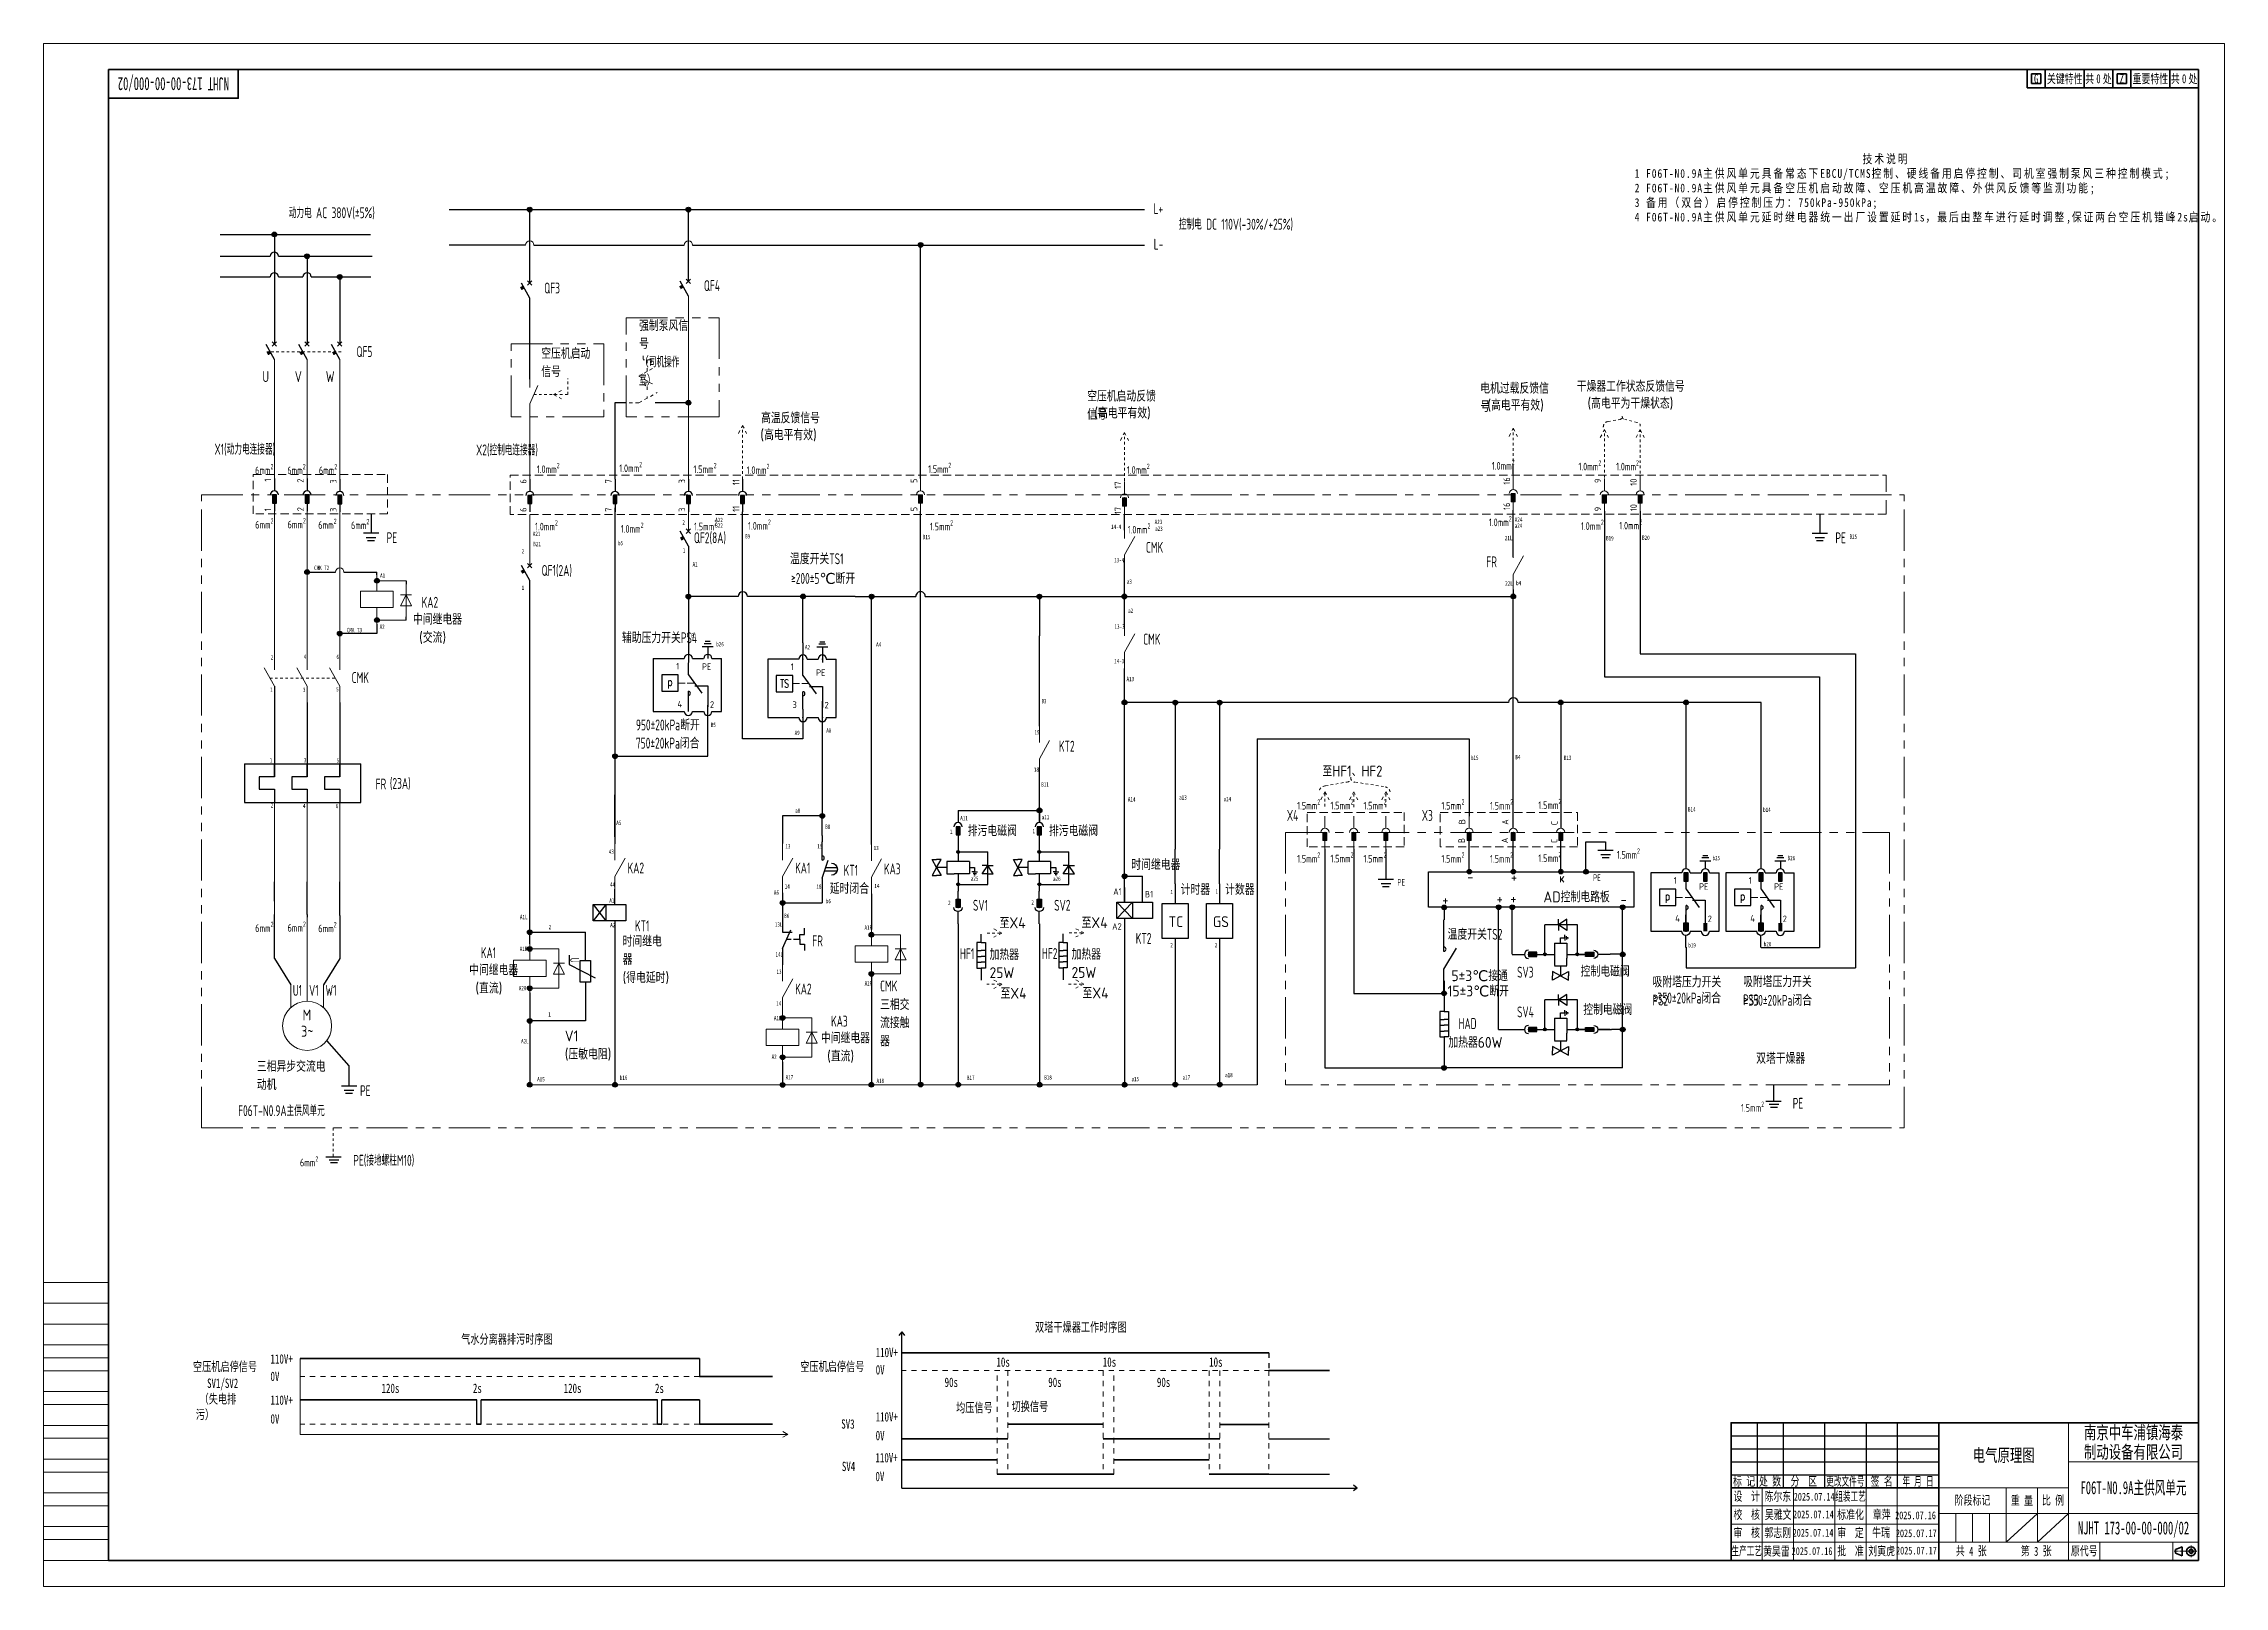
# Model space of a CAD drawing. Header units: millimetres. Extents: x 0 to 840, y 0 to 594.
import ezdxf
from ezdxf.enums import TextEntityAlignment as Align

# ---------------------------------------------------------------- set-up
doc = ezdxf.new("R2010")
doc.units = ezdxf.units.MM
for name, pattern in [('CENTER1', [10, 7, -1, 1, -1]), ('CENTER2', [12, 7, -1, 1, -1, 1, -1]), ('HIDDEN', [9.525, 6.35, -3.175]), ('PHANTOM2', [31.75, 15.875, -3.175, 3.175, -3.175, 3.175, -3.175]), ('虚线', [2, 1, -1])]:
    doc.linetypes.add(name, pattern=pattern)
for name, color, linetype, lineweight in [('AM_0', 7, 'Continuous', 25), ('AM_3', 3, '虚线', 13), ('BLK_0.5mm^2', 7, 'Continuous', 18), ('MISC', 2, 'Continuous', 18), ('SYMS', 7, 'Continuous', 18), ('TAGS', 51, 'Continuous', 18), ('TERMS', 4, 'Continuous', 18), ('WIREFIXED', 4, 'Continuous', 18), ('双点划线', 6, 'CENTER2', 18), ('尺寸线层', 3, 'Continuous', 13), ('标注', 3, 'Continuous', 18), ('点划线', 4, 'CENTER1', 18), ('粗实线', 7, 'Continuous', 35), ('粗实线层', 7, 'Continuous', 25), ('虚线', 2, 'HIDDEN', 18), ('虚线层', 6, '虚线', 13)]:
    doc.layers.add(name, color=color, linetype=linetype, lineweight=lineweight)
doc.layers.add('触点标识', color=11, linetype='Continuous')
doc.styles.add('PIN', font='simplex.shx', dxfattribs={"width": 0.75, "bigfont": 'gbcbig.shx'})
doc.styles.add('WD', font='romans.shx', dxfattribs={"bigfont": 'gbcbig.shx'})
doc.styles.add('WD_IEC', font='isocp2.shx', dxfattribs={"width": 0.9, "bigfont": 'gbcbig.shx'})
doc.styles.add('工程字', font='gbenor.shx', dxfattribs={"bigfont": 'gbcbig.shx'})
doc.styles.add('标准', font='isoct2.shx')
doc.styles.add('海泰标注样式', font='isocp.shx', dxfattribs={"width": 0.7, "bigfont": 'gbcbig.shx'})
doc.styles.add('海泰汉字样式', font='仿宋_GB2312.ttf', dxfattribs={"width": 0.7, "height": 1.7})

msp = doc.modelspace()

# ---------------------------------------------------------------- texts
at = {"char_height": 2.52, "attachment_point": 1, "rotation": 90, "style": 'WD_IEC'}
for s, width, insert in [('{\\C4;B}', 3.1388, (545.12, 293.44)), ('{\\C4;A}', 3.7927, (561.74, 293.26)), ('{\\C4;C}', 4.7643, (580.67, 293.07)), ('{\\C4;B}', 3.1388, (544.95, 286.19)), ('{\\C4;A}', 3.7927, (561.57, 286.17)), ('{\\C4;C}', 4.7643, (580.58, 286.2))]:
    msp.add_mtext_dynamic_manual_height_columns(s, width=width, gutter_width=10, heights=[0], dxfattribs=dict(at, insert=insert))
at = {"char_height": 4.2, "width": 11.3475, "attachment_point": 1, "line_spacing_factor": 0.99982, "style": '标准'}
for s, insert in [('{\\Fisocp2,gbcbig|c0;\\C3;TC}', (433.29, 258.01)), ('{\\Fisocp2,gbcbig|c134;\\C3;GS}', (450.37, 258.01))]:
    msp.add_mtext(s, dxfattribs=dict(at, insert=insert))
at = {"char_height": 4.2, "width": 4.1411, "attachment_point": 1}
for s, insert in [('{\\Fisocp,gbcbig|c134;\\W0.7;\\C3;HF1}', (352.97, 245.66)), ('{\\Fisocp,gbcbig|c134;\\W0.7;\\C3;HF2}', (384.54, 245.76)), ('{\\Fisocp,gbcbig|c134;\\W0.7;\\C3;HAD}', (545.02, 218.81))]:
    msp.add_mtext(s, dxfattribs=dict(at, insert=insert))
at = {"layer": 'BLK_0.5mm^2', "attachment_point": 1, "line_spacing_factor": 0.99982}
for s, insert, char_height, width, style in [('{\\Fisocp2,gbcbig|c134;\\C3;(高电平有效)}', (404.73, 453.88), 4.2, 26.8385, '标准'), ('{\\Fisocp2,gbcbig|c134;\\C3;(高电平有效)}', (556.13, 456.91), 4.2, 26.8385, '标准'), ('{\\Fisocp2,gbcbig|c134;\\C3;(高电平为干燥状态)}', (594.69, 457.64), 4.2, 51.1306, '标准'), ('{\\Fisocp2,gbcbig|c134;\\C3;(高电平有效)}', (276.07, 445.47), 4.2, 26.8385, '标准'), ('{\\Fisocp2,gbcbig|c134;\\C3;温度开关\\W0.7;TS1}', (287.5, 397.75), 4.2, 21.8803, '标准'), ('{\\Fisocp2,gbcbig|c134;\\C3;中间继电器^J (交流)}', (142.26, 374.48), 4.2, 30.0801, '标准'), ('{\\Fisocp2,gbcbig|c134;\\C3;辅助压力开关\\W0.7;PS4}', (222.75, 367.35), 4.2, 34.5771, '标准'), ('{\\Fisocp2,gbcbig|c134;\\C3;排污电磁阀}', (355.95, 293.04), 4.2, 30.0801, '标准'), ('{\\Fisocp2,gbcbig|c134;\\C3;排污电磁阀}', (387.25, 293.04), 4.2, 30.0801, '标准'), ('{\\Fisocp2,gbcbig|c134;\\C3;时间继电器}', (418.97, 280.03), 4.2, 30.0801, '标准'), ('{\\Fisocp2,gbcbig|c134;\\C3;延时闭合}', (302.83, 270.81), 4.2, 39.9237, '标准'), ('{\\Fisocp2,gbcbig|c134;\\C3;计时器}', (437.99, 270.43), 4.2, 30.0801, '标准'), ('{\\Fisocp2,gbcbig|c134;\\C3;计数器}', (455.08, 270.43), 4.2, 30.0801, '标准'), ('{\\Fisocp2,gbcbig|c134;\\C3;AD控制电路板}', (577.7, 267.57), 4.2, 30.0801, '标准'), ('{\\Fisocp2,gbcbig|c134;\\C3;温度开关\\W0.7;TS2}', (540.8, 253.17), 4.2, 22.4989, '标准'), ('{\\Fisocp2,gbcbig|c134;\\C3;时间继电器^J(得电延时)}', (223.01, 250.5), 4.2, 17.7765, '标准'), ('{\\Fisocp2,gbcbig|c134;\\C3;加热器\\P25W}', (364.37, 245.38), 4.2, 30.0801, '标准'), ('{\\Fisocp2,gbcbig|c134;\\C3;加热器\\P25W}', (395.95, 245.48), 4.2, 30.0801, '标准'), ('{\\Fisocp2,gbcbig|c134;\\C3;中间继电器^J (直流)}', (163.92, 239.45), 4.2, 30.0801, '标准'), ('{\\Fisocp2,gbcbig|c134;\\C3;5±3℃接通}', (542.28, 237.22), 4.2, 22.4989, '标准'), ('{\\Fisocp2,gbcbig|c134;\\C3;控制电磁阀}', (592.04, 238.93), 4.2, 30.0801, '标准'), ('{\\Fisocp2,gbcbig|c134;\\C3;吸附塔压力开关\\W0.7;PS2}', (619.72, 234.83), 4.2, 30.0801, '标准'), ('{\\Fisocp2,gbcbig|c134;\\C3;吸附塔压力开关\\W0.7;PS3}', (654.61, 234.92), 4.2, 30.0801, '标准'), ('{\\Fisocp2,gbcbig|c134;\\C3;15±3℃断开}', (540.77, 231.33), 4.2, 22.4989, '标准'), ('{\\Fisocp2,gbcbig|c134;\\C3;三相交流接触器}', (322.18, 226.13), 4.2, 12.9756, '标准'), ('{\\Fisocp2,gbcbig|c134;\\C3;控制电磁阀}', (593.06, 224.2), 4.2, 30.0801, '标准'), ('{\\Fisocp2,gbcbig|c134;\\C3;V1^J(压敏电阻)}', (200.75, 214.05), 4.2, 17.7765, '标准'), ('{\\Fisocp2,gbcbig|c134;\\C3;中间继电器^J (直流)}', (299.41, 213.26), 4.2, 30.0801, '标准'), ('{\\Fisocp2,gbcbig|c134;\\C3;加热器60W}', (541.08, 211.57), 4.2, 30.0801, '标准'), ('{\\Fisocp2,gbcbig|c134;\\C3;三相异步交流电动机}', (82.14, 202.32), 4.2, 30.0801, '标准'), ('{\\Fisocp2,gbcbig|c134;\\C3;双塔干燥器}', (659.66, 205.39), 4.2, 30.0801, '标准'), ('{\\C3;双塔干燥器工作时序图}', (381.89, 101.65), 3.6, 82.2275, '海泰汉字样式'), ('{\\C3;气水分离器排污时序图}', (160.82, 97.03), 3.6, 82.2275, '海泰汉字样式'), ('{\\C3;空压机启停信号}', (57.53, 86.47), 3.6, 82.2275, '海泰汉字样式'), ('{\\C3;110V+}', (87.4, 89.36), 3.6, 82.2275, '海泰汉字样式'), ('{\\C3;空压机启停信号}', (291.45, 86.47), 3.6, 82.2275, '海泰汉字样式'), ('{\\C3;0V}', (320.51, 85.18), 3.6, 82.2275, '海泰汉字样式'), ('{\\C3;110V+}', (320.51, 91.86), 3.6, 82.2275, '海泰汉字样式'), ('{\\C3;10s}', (367.02, 88.17), 3.6, 82.2275, '海泰汉字样式'), ('{\\C3;10s}', (407.98, 88.17), 3.6, 82.2275, '海泰汉字样式'), ('{\\C3;10s}', (448.95, 88.17), 3.6, 82.2275, '海泰汉字样式'), ('\\pi4.3428;{\\C3;SV1/SV2\\P\\pi1.455;（失电排污）}', (58.62, 80.01), 3.6, 20.3457, '海泰汉字样式'), ('{\\C3;0V}', (87.4, 82.67), 3.6, 82.2275, '海泰汉字样式'), ('{\\C3;120s}', (130.17, 78.08), 3.6, 82.2275, '海泰汉字样式'), ('{\\C3;2s}', (165.34, 78.08), 3.6, 82.2275, '海泰汉字样式'), ('{\\C3;120s}', (200.32, 78.08), 3.6, 82.2275, '海泰汉字样式'), ('{\\C3;2s}', (235.49, 78.08), 3.6, 82.2275, '海泰汉字样式'), ('{\\C3;90s}', (347.05, 80.39), 3.6, 82.2275, '海泰汉字样式'), ('{\\C3;90s}', (386.98, 80.39), 3.6, 82.2275, '海泰汉字样式'), ('{\\C3;90s}', (428.83, 80.39), 3.6, 82.2275, '海泰汉字样式'), ('{\\C3;110V+}', (87.4, 73.52), 3.6, 82.2275, '海泰汉字样式'), ('{\\C3;均压信号}', (351.46, 70.66), 3.6, 82.2275, '海泰汉字样式'), ('{\\C3;切换信号}', (372.84, 71.1), 3.6, 82.2275, '海泰汉字样式'), ('{\\C3;0V}', (87.4, 66.3), 3.6, 82.2275, '海泰汉字样式'), ('{\\C3;SV3}', (307.24, 64.31), 3.6, 82.2275, '海泰汉字样式'), ('{\\C3;0V}', (320.49, 59.86), 3.6, 82.2275, '海泰汉字样式'), ('{\\C3;110V+}', (320.49, 67.08), 3.6, 82.2275, '海泰汉字样式'), ('{\\C3;110V+}', (320.41, 51.34), 3.6, 82.2275, '海泰汉字样式'), ('{\\C3;SV4}', (307.47, 47.98), 3.6, 82.2275, '海泰汉字样式'), ('{\\C3;0V}', (320.41, 44.12), 3.6, 82.2275, '海泰汉字样式')]:
    msp.add_mtext(s, dxfattribs=dict(at, insert=insert, char_height=char_height, width=width, style=style))
at = {"layer": 'BLK_0.5mm^2', "insert": (74.92, 185.25), "char_height": 4.2, "width": 71.7663, "attachment_point": 1, "style": '海泰标注样式'}
msp.add_mtext('{\\C3;F06T-N0.9A主供风单元}', dxfattribs=at)
at = {"layer": 'TAGS', "char_height": 2.52, "width": 17.6411, "attachment_point": 1, "line_spacing_factor": 0.99982, "style": 'WD'}
for insert in [(521.42, 272.35), (596.82, 274.13)]:
    msp.add_mtext('{\\Fisocp2,gbcbig|c134;\\W0.7;\\C3;PE}', dxfattribs=dict(at, insert=insert))
at = {"layer": 'TAGS', "char_height": 2.52, "width": 17.6411, "attachment_point": 1, "style": 'WD'}
for s, insert in [('{\\H0.8571x;-}', (548.29, 273.99)), ('{\\H0.8571x;+}', (565.17, 273.9)), ('{\\H0.8571x;K}', (583.88, 273.27)), ('{\\H0.8571x;+}', (538.76, 265.13)), ('{\\H0.8571x;+}', (559.69, 265.63)), ('{\\H0.8571x;+}', (564.92, 265.65)), ('{\\H0.8571x;-}', (607.41, 265.37))]:
    msp.add_mtext(s, dxfattribs=dict(at, insert=insert))
at = {"layer": '尺寸线层', "char_height": 4.2, "attachment_point": 1}
for s, insert, width, style in [('{\\Fisocp2,gbcbig|c134;\\W0.7;\\C3;动力电 \\Fisocp2,gbcbig|c0;AC 380V\\Fisocp2,gbcbig|c134;(±5%)}', (94.44, 530.99), 40.5149, '标准'), ('{\\Fisocp2,gbcbig|c134;\\W0.7;\\C3;控制电 D\\Fisocp2,gbcbig|c0;C \\Fisocp2,gbcbig|c134;11\\Fisocp2,gbcbig|c0;0V\\Fisocp2,gbcbig|c134;(-30%/+25%)}', (437.29, 526.58), 46.506, '标准'), ('{\\Fisocp2,gbcbig|c0;\\W0.7;\\C3;QF\\Fisocp2,gbcbig|c134;3}', (192.83, 501.99), 13.623, '标准'), ('{\\Fisocp2,gbcbig|c0;\\W0.7;\\C3;QF\\Fisocp2,gbcbig|c134;4}', (254.35, 502.93), 13.623, '标准'), ('{\\Fisocp2,gbcbig|c0;\\W0.7;QF\\Fisocp2,gbcbig|c134;5}', (120.52, 477.52), 11.9497, '标准'), ('{\\Fisocp2,gbcbig|c134;\\W0.7;\\C3;QF2(8A)}', (250.49, 405.85), 13.623, '标准'), ('{\\Fisocp2,gbcbig|c134;\\W0.7;CMK}', (424.59, 402.16), 20.128, '标准'), ('{\\Fisocp2,gbcbig|c134;\\W0.7;FR}', (555.71, 396.56), 20.128, '标准'), ('{\\Fisocp2,gbcbig|c134;\\W0.7;\\C3;QF1(2A)}', (191.83, 393.25), 13.623, '标准'), ('{\\Fisocp2,gbcbig|c134;≥\\Fisocp,@extfont2|c134;200}%%P{\\Fisocp,@extfont2|c134;5\\Fisocp2,gbcbig|c134;\\W1;℃断开}', (287.89, 390.19), 25.7668, '海泰标注样式'), ('{\\Fisocp2,gbcbig|c0;\\W0.7;KA\\Fisocp2,gbcbig|c134;2}', (145.6, 381.01), 11.672, '标准'), ('{\\Fisocp2,gbcbig|c134;\\W0.7;CMK}', (423.53, 366.81), 20.128, '标准'), ('{\\Fisocp2,gbcbig|c0;\\W0.7;CMK}', (118.65, 352.02), 7.6892, '标准'), ('{\\Fisocp,@extfont2|c134;9}50%%P20kPa{\\Fisocp2,gbcbig|c134;\\W1;断开}\\P{\\Fisocp,@extfont2|c134;75}0%%P20kPa{\\Fisocp2,gbcbig|c134;\\W1;闭合}', (228.13, 333.77), 34.7063, '海泰标注样式'), ('{\\Fisocp2,gbcbig|c134;\\W0.7;KT2}', (391.08, 325.59), 12.49, '标准'), ('{\\Fisocp2,gbcbig|c134;\\W0.7;FR}', (127.89, 311.02), 7.6892, '标准'), ('{\\Fisocp2,gbcbig|c134;\\W0.7;(23A)}', (133.36, 311.26), 18.7251, '标准'), ('{\\C3;至HF1、HF2}', (492.6, 316), 35.7176, '工程字'), ('{\\Fisocp2,gbcbig|c0;\\W0.7;KA\\Fisocp2,gbcbig|c134;2}', (224.92, 278.69), 12.49, '标准'), ('{\\Fisocp2,gbcbig|c0;\\W0.7;KA\\Fisocp2,gbcbig|c134;1}', (289.46, 278.69), 12.49, '标准'), ('{\\Fisocp2,gbcbig|c134;\\W0.7;KT1}', (308.16, 277.81), 14.3613, '标准'), ('{\\Fisocp2,gbcbig|c0;\\W0.7;KA\\Fisocp2,gbcbig|c134;3}', (323.68, 278.35), 12.49, '标准'), ('{\\Fisocp,gbcbig|c134;\\W0.7;SV1}', (357.96, 264.35), 15.0159, '工程字'), ('{\\Fisocp,gbcbig|c134;\\W0.7;SV2}', (389.25, 264.35), 15.0159, '工程字'), ('{\\Fisocp2,gbcbig|c0;\\W0.7;K\\Fisocp2,gbcbig|c134;T1}', (227.77, 256.42), 15.0159, '标准'), ('{\\Fisocp2,gbcbig|c134;\\C3;至X4}', (368.23, 257.58), 35.7176, '标准'), ('{\\Fisocp2,gbcbig|c134;\\C3;至X4}', (399.8, 257.68), 35.7176, '标准'), ('{\\Fisocp2,gbcbig|c0;\\W0.7;KA\\Fisocp2,gbcbig|c134;1}', (168.42, 246.09), 15.0159, '标准'), ('{\\Fisocp2,gbcbig|c134;\\W0.7;FR}', (296.07, 250.63), 14.3613, '标准'), ('{\\Fisocp2,gbcbig|c134;\\W0.7;KT2}', (420.67, 251.59), 15.0159, '工程字'), ('{\\Fisocp,gbcbig|c134;\\W0.7;SV3}', (567.57, 238.58), 15.0159, '工程字'), ('{\\Fisocp2,gbcbig|c0;\\W0.7;KA\\Fisocp2,gbcbig|c134;2}', (289.46, 232.12), 12.49, '标准'), ('{\\Fisocp2,gbcbig|c134;\\W0.7;CMK}', (322.2, 233.26), 15.0159, '标准'), ('{\\Fisocp2,gbcbig|c134;\\C3;至X4}', (368.59, 230.46), 35.7176, '标准'), ('{\\Fisocp2,gbcbig|c134;\\C3;至X4}', (400.16, 230.56), 35.7176, '标准'), ('{\\Fisocp2,gbcbig|c134;≥}3{\\Fisocp,@extfont2|c134;5\\Fisocp,@extfont2|c128;0%%P20kPa\\Fisocp2,gbcbig|c134;\\W1;闭合}', (619.81, 228.62), 36.9315, '海泰标注样式'), ('{\\Fisocp2,gbcbig|c134;≥}3{\\Fisocp,@extfont2|c134;5\\Fisocp,@extfont2|c128;0%%P20kPa\\Fisocp2,gbcbig|c134;\\W1;闭合}', (654.85, 227.74), 37.3529, '海泰标注样式'), ('{\\Fisocp2,gbcbig|c0;\\W0.7;KA\\Fisocp2,gbcbig|c134;3}', (303.31, 219.73), 15.0159, '标准'), ('{\\Fisocp,gbcbig|c134;\\W0.7;SV4}', (567.55, 223.28), 15.0159, '标准')]:
    msp.add_mtext(s, dxfattribs=dict(at, insert=insert, width=width, style=style))
at = {"layer": '尺寸线层', "char_height": 4.2, "attachment_point": 1, "line_spacing_factor": 0.99982}
for s, insert, width, style in [('{\\C3;L+}', (427.51, 532.56), 18.5991, '海泰标注样式'), ('{\\Fisocp2,gbcbig|c134;\\W0.7;\\C3;L-}', (427.6, 518.91), 19.8972, '标准'), ('{\\Fisocp2,gbcbig|c134;电机过载反馈信号}', (553.36, 463.41), 27.674, '标准'), ('{\\Fisocp2,gbcbig|c134;干燥器工作状态反馈信号}', (590.53, 464.15), 54.6974, '标准'), ('{\\Fisocp2,gbcbig|c134;空压机启动反馈信号}', (401.96, 460.37), 27.674, '标准'), ('高温反馈信号', (276.34, 451.96), 27.674, '工程字'), ('{\\Fisocp2,gbcbig|c0;\\W0.7;\\C3;X1\\Fisocp2,gbcbig|c134;(动力电连接器)}', (65.83, 439.96), 23.5083, '标准'), ('{\\Fisocp2,gbcbig|c0;\\W0.7;\\C3;X2\\Fisocp2,gbcbig|c134;(控制电连接器)}', (166.58, 439.67), 42.9992, '标准'), ('{\\Fisocp2,gbcbig|c134;\\W0.7;\\C3;PE}', (132.1, 405.86), 22.3933, '标准'), ('{\\Fisocp2,gbcbig|c134;\\W0.7;\\C3;PE}', (690.16, 405.79), 22.3933, '标准'), ('{\\Fisocp2,gbcbig|c0;\\W0.7;\\C3;X\\Fisocp2,gbcbig|c134;4}', (478.9, 298.93), 42.9992, '标准'), ('{\\Fisocp2,gbcbig|c0;\\W0.7;\\C3;X\\Fisocp2,gbcbig|c134;3}', (530.87, 298.93), 42.9992, '标准'), ('{\\Fisocp2,gbcbig|c134;\\W0.7;\\C3;PE}', (121.89, 192.93), 22.3933, '标准'), ('{\\Fisocp2,gbcbig|c134;\\W0.7;\\C3;PE}', (673.73, 188.09), 22.3933, '标准'), ('{\\Fisocp2,gbcbig|c134;\\W0.7;\\C3;PE(接地螺柱M10)}', (119.25, 166.15), 22.3933, '标准')]:
    msp.add_mtext(s, dxfattribs=dict(at, insert=insert, width=width, style=style))
at = {"layer": '标注', "color": 2, "attachment_point": 1, "line_spacing_factor": 0.99982}
for s, insert, char_height, width, style in [('{\\fFangSong|b0|i0|c134|p49;\\W0.8;\\T1.2;                                        技术说明^J1 \\fFangSong_GB2312|b0|i0|c134|p49;F06T-N0.9A主供风单元具备常态下EBCU/TCMS控制、硬线备用启停控制、司机室强制泵风三种控制模式;\\P2 F06T-N0.9A主供风单元具备空压机启动故障、空压机高温故障、外供风反馈等监测功能;\\P3 备用（双台）启停控制压力：750kPa-950kPa;\\P4 F06T-N0.9A主供风单元延时继电器统一出厂设置延时1s，最后由整车进行延时调整,保证两台空压机错峰2s启动。}', (612.86, 551.29), 3.36, 222.3004, '海泰汉字样式'), ('{\\Fisocp2,gbcbig|c134;\\C256;强制泵风\\C3;信号\\P（\\W0.7;司机操作室\\W1;）}', (229.35, 487.55), 4.2, 20.5578, '标准'), ('{\\Fisocp2,gbcbig|c134;\\C3;空压机启动信号}', (191.67, 476.8), 4.2, 22.5114, '标准')]:
    msp.add_mtext(s, dxfattribs=dict(at, insert=insert, char_height=char_height, width=width, style=style))
at = {"layer": '标注', "color": 2, "char_height": 2.94, "attachment_point": 1, "style": '海泰标注样式'}
for s, insert, width in [('\\A1;6mm{\\H0.7x;\\S2^ ;}', (81.45, 432.16), 7.983), ('\\A1;6mm{\\H0.7x;\\S2^ ;}', (93.86, 432.16), 7.983), ('\\A1;6mm{\\H0.7x;\\S2^ ;}', (106.03, 432.16), 7.983), ('\\A1;1.0mm{\\H0.7x;\\S2^ ;}', (189.96, 432.59), 10.7152), ('\\A1;1.0mm{\\H0.7x;\\S2^ ;}', (221.74, 432.97), 10.7152), ('\\A1;1.5mm{\\H0.7x;\\S2^ ;}', (250.32, 432.59), 10.7152), ('\\A1;1.0mm{\\H0.7x;\\S2^ ;}', (270.8, 432.23), 10.7152), ('\\A1;1.5mm{\\H0.7x;\\S2^ ;}', (340.7, 432.65), 10.7152), ('\\A1;1.0mm{\\H0.7x;\\S2^ ;}', (417.24, 432.3), 10.7152), ('\\A1;1.0mm{\\H0.7x;\\S2^ ;}', (557.82, 433.91), 10.7152), ('\\A1;1.0mm{\\H0.7x;\\S2^ ;}', (591.18, 433.61), 10.7152), ('\\A1;1.0mm{\\H0.7x;\\S2^ ;}', (605.7, 433.61), 10.7152), ('\\A1;1.0mm{\\H0.7x;\\S2^ ;}', (556.69, 412.13), 10.7152), ('\\A1;6mm{\\H0.7x;\\S2^ ;}', (81.49, 411.23), 7.983), ('\\A1;6mm{\\H0.7x;\\S2^ ;}', (93.95, 411.32), 7.983), ('\\A1;6mm{\\H0.7x;\\S2^ ;}', (105.79, 411.11), 7.983), ('\\A1;6mm{\\H0.7x;\\S2^ ;}', (118.4, 411), 7.983), ('\\A1;1.0mm{\\H0.7x;\\S2^ ;}', (189.29, 410.52), 10.7152), ('\\A1;1.0mm{\\H0.7x;\\S2^ ;}', (222.3, 409.61), 10.7152), ('\\A1;1.5mm{\\H0.7x;\\S2^ ;}', (250.53, 410.52), 10.7152), ('\\A1;1.0mm{\\H0.7x;\\S2^ ;}', (271.33, 410.79), 10.7152), ('\\A1;1.5mm{\\H0.7x;\\S2^ ;}', (341.41, 410.52), 10.7152), ('\\A1;1.0mm{\\H0.7x;\\S2^ ;}', (417.56, 409.32), 10.7152), ('\\A1;1.0mm{\\H0.7x;\\S2^ ;}', (592.16, 410.71), 10.7152), ('\\A1;1.0mm{\\H0.7x;\\S2^ ;}', (606.93, 410.87), 10.7152), ('\\A1;1.5mm{\\H0.7x;\\S2^ ;}', (482.83, 303.04), 10.7152), ('\\A1;1.5mm{\\H0.7x;\\S2^ ;}', (495.67, 303.1), 10.7152), ('\\A1;1.5mm{\\H0.7x;\\S2^ ;}', (508.39, 303.07), 10.7152), ('\\A1;1.5mm{\\H0.7x;\\S2^ ;}', (538.4, 303.04), 10.7152), ('\\A1;1.5mm{\\H0.7x;\\S2^ ;}', (557.13, 303.03), 10.7152), ('\\A1;1.5mm{\\H0.7x;\\S2^ ;}', (575.73, 303.24), 10.7152), ('\\A1;1.5mm{\\H0.7x;\\S2^ ;}', (482.83, 282.62), 10.7152), ('\\A1;1.5mm{\\H0.7x;\\S2^ ;}', (495.67, 282.68), 10.7152), ('\\A1;1.5mm{\\H0.7x;\\S2^ ;}', (508.39, 282.65), 10.7152), ('\\A1;1.5mm{\\H0.7x;\\S2^ ;}', (538.4, 282.62), 10.7152), ('\\A1;1.5mm{\\H0.7x;\\S2^ ;}', (557.13, 282.6), 10.7152), ('\\A1;1.5mm{\\H0.7x;\\S2^ ;}', (575.73, 282.82), 10.7152), ('\\A1;1.5mm{\\H0.7x;\\S2^ ;}', (605.97, 284.14), 10.7152), ('\\A1;6mm{\\H0.7x;\\S2^ ;}', (81.49, 255.91), 7.983), ('\\A1;6mm{\\H0.7x;\\S2^ ;}', (93.95, 256), 7.983), ('\\A1;6mm{\\H0.7x;\\S2^ ;}', (105.79, 255.8), 7.983), ('\\A1;1.5mm{\\H0.7x;\\S2^ ;}', (653.81, 186.69), 10.7152), ('\\A1;6mm{\\H0.7x;\\S2^ ;}', (98.73, 165.65), 7.983)]:
    msp.add_mtext(s, dxfattribs=dict(at, insert=insert, width=width))
at = {"layer": '触点标识', "attachment_point": 1, "style": '海泰汉字样式'}
for s, width, gutter_width, insert, char_height in [('A21', 5.6415, 8.5, (188.43, 406.14), 1.7), ('2', 1.89, 10, (246.07, 410.51), 1.68), ('A22', 4.3523, 8.5, (258.7, 411.46), 1.7), ('B22', 3.7539, 8.5, (258.71, 409.31), 1.7), ('B9', 5.6468, 8.5, (270.22, 405.17), 1.7), ('B15', 5.0628, 8.5, (338.66, 404.88), 1.7), ('14-4', 13.455, 8.5, (411.16, 408.85), 1.7), ('A23', 7.6118, 8.5, (427.96, 410.72), 1.7), ('a23', 4.2281, 8.5, (428.14, 408.1), 1.7), ('21L', 4.9138, 8.5, (562.85, 404.5), 1.7), ('A24', 7.2397, 8.5, (566.68, 411.6), 1.7), ('a24', 8.0859, 8.5, (566.64, 409.28), 1.7), ('B19', 4.2031, 8.5, (601.85, 404.4), 1.7), ('B20', 5.9128, 8.5, (615.71, 404.62), 1.7), ('B25', 9.3906, 8.5, (695.63, 405.02), 1.7), ('2', 4.5927, 10, (184.12, 399.37), 1.68), ('B21', 5.1922, 8.5, (188.58, 402.2), 1.7), ('b5', 4.7719, 8.5, (221.25, 402.56), 1.7), ('1', 1.7235, 10, (246.23, 399.73), 1.68), ('13-4', 9.5858, 8.5, (412.32, 395.99), 1.7), ('CMK T2', 9.0888, 8.5, (104.18, 393.03), 1.7), ('A1', 4.1202, 10, (129.62, 390.03), 1.68), ('A1', 7.4251, 8.5, (249.96, 394.37), 1.7), ('a3', 4.4886, 8.5, (417.23, 387.71), 1.7), ('22L', 2.6622, 8.5, (562.99, 387.01), 1.7), ('b4', 5.0949, 8.5, (567.18, 387.16), 1.7), ('1', 3.0215, 10, (184.14, 385.34), 1.68), ('A2', 2.53, 10, (129.44, 370.37), 1.68), ('13-3', 4.2138, 8.5, (412.5, 370.41), 1.7), ('a2', 7.2238, 8.5, (417.73, 376.51), 1.7), ('CMK T3', 8.6893, 8.5, (116.81, 369.05), 1.7), ('B1', 16.1594, 8.5, (249.48, 366.92), 1.7), ('b26', 4.3352, 8.5, (259.08, 363.63), 1.7), ('A2', 5.7701, 8.5, (293.28, 362.45), 1.7), ('A4', 3.8862, 8.5, (320.68, 363.51), 1.7), ('2', 5.5478, 10, (87.46, 358.54), 1.68), ('4', 3.1438, 10, (100.21, 358.77), 1.68), ('6', 2.404, 10, (112.78, 358.74), 1.68), ('14-3', 3.7773, 8.5, (412.36, 357.11), 1.7), ('1', 1.1794, 10, (87.29, 346.12), 1.68), ('3', 1.633, 10, (99.9, 346.05), 1.68), ('5', 1.4515, 10, (112.69, 346.25), 1.68), ('A13', 4.0299, 8.5, (417.11, 350.21), 1.7), ('B3', 5.0227, 8.5, (384.35, 341.68), 1.7), ('B5', 6.4579, 8.5, (256.98, 332.55), 1.7), ('A9', 7.508, 8.5, (289.29, 329.5), 1.7), ('A8', 4.6578, 8.5, (301.48, 330.39), 1.7), ('15', 2.294, 10, (381.69, 329.73), 1.68), ('b15', 3.4331, 8.5, (549.79, 319.93), 1.7), ('B4', 1.9699, 8.5, (566.88, 320.13), 1.7), ('B13', 4.702, 8.5, (585.53, 319.9), 1.7), ('1', 3.7373, 10, (87.15, 318.91), 1.68), ('3', 2.84, 10, (100.27, 318.94), 1.68), ('5', 2.039, 10, (112.9, 318.87), 1.68), ('18', 3.1642, 10, (381.47, 315.33), 1.68), ('B11', 4.7281, 8.5, (384.27, 309.58), 1.7), ('A14', 1.7684, 8.5, (417.66, 303.89), 1.7), ('a13', 5.7338, 8.5, (437.41, 304.63), 1.7), ('a14', 6.2445, 8.5, (454.49, 304.01), 1.7), ('2', 1.0975, 10, (87.46, 301.55), 1.68), ('4', 1.692, 10, (99.9, 301.34), 1.68), ('6', 2.5609, 10, (112.5, 301.3), 1.68), ('A5', 2.0956, 8.5, (220.59, 294.86), 1.7), ('a8', 5.2661, 8.5, (289.49, 299.53), 1.7), ('A11', 9.9176, 8.5, (353.07, 296.63), 1.7), ('a11', 10.8463, 8.5, (384.44, 297.06), 1.7), ('B14', 5.3803, 8.5, (633.39, 300.02), 1.7), ('b14', 4.1902, 8.5, (662.33, 299.88), 1.7), ('13', 3.2748, 10, (285.76, 285.82), 1.68), ('15', 1.8851, 10, (298.02, 285.8), 1.68), ('B8', 7.7276, 8.5, (301.06, 293.36), 1.7), ('1', 4.0225, 8.5, (349.09, 291.43), 1.7), ('1', 10.1307, 8.5, (380.92, 291.68), 1.7), ('43', 4.8415, 10, (217.72, 283.76), 1.68), ('13', 2.9444, 10, (319.74, 285.16), 1.68), ('b25', 4.961, 8.5, (642.83, 281.29), 1.7), ('B26', 3.1427, 8.5, (671.76, 281.29), 1.7), ('44', 3.2612, 10, (218.19, 271.07), 1.68), ('14', 3.1582, 10, (285.49, 270.35), 1.68), ('18', 2.2202, 10, (297.69, 270.27), 1.68), ('14', 2.8669, 10, (320, 270.54), 1.68), ('a25', 3.5598, 8.5, (357.14, 273.36), 1.7), ('a26', 1.9555, 8.5, (388.83, 273.3), 1.7), ('A1', 2.2894, 10, (217.92, 264.97), 1.68), ('A6', 2.4709, 8.5, (281.28, 268), 1.7), ('b6', 7.6023, 8.5, (301.3, 264.71), 1.7), ('2', 4.5774, 8.5, (348.4, 264.04), 1.7), ('2', 4.211, 8.5, (380.45, 264.2), 1.7), ('1', 1.4562, 10, (434.06, 268.21), 1.68), ('1', 1.8722, 10, (451.41, 268.39), 1.68), ('A1L', 3.3434, 8.5, (183.49, 258.59), 1.7), ('2', 7.6772, 8.5, (194.52, 254.72), 1.7), ('A2', 1.4743, 10, (218.26, 255.48), 1.68), ('13L', 2.8658, 10, (281.68, 255.68), 1.68), ('B6', 4.6737, 8.5, (285.26, 259.05), 1.7), ('A1R', 3.1886, 10, (316.2, 254.51), 1.68), ('A1R', 2.227, 10, (183.39, 246.34), 1.68), ('14L', 3.2226, 10, (281.93, 244.19), 1.68), ('2', 4.4918, 10, (433.99, 247.74), 1.68), ('2', 3.4105, 10, (451.12, 247.79), 1.68), ('b19', 3.3661, 8.5, (633.51, 247.71), 1.7), ('b20', 3.6825, 8.5, (662.57, 248.14), 1.7), ('13', 2.4899, 10, (282.31, 237.52), 1.68), ('A2R', 2.5982, 10, (183.06, 231.16), 1.68), ('A2R', 1.0896, 10, (316.24, 233.03), 1.68), ('1', 6.5503, 8.5, (194.4, 221.07), 1.7), ('A1L', 8.7512, 10, (281.32, 219.66), 1.68), ('14', 3.3149, 10, (282.18, 225.28), 1.68), ('A2L', 6.2311, 8.5, (183.92, 210.74), 1.7), ('A2', 2.3061, 10, (280.43, 204.8), 1.68), ('A15', 3.4172, 8.5, (190.12, 196.11), 1.7), ('b16', 6.4896, 8.5, (221.94, 196.73), 1.7), ('A17', 7.0537, 8.5, (285.81, 196.9), 1.7), ('A18', 5.3939, 8.5, (320.82, 195.52), 1.7), ('B17', 3.1468, 8.5, (355.64, 196.69), 1.7), ('B18', 3.1353, 8.5, (385.45, 196.81), 1.7), ('a15', 3.7966, 8.5, (419.03, 196.19), 1.7), ('a17', 3.9565, 8.5, (438.72, 196.75), 1.7), ('a18', 8.0956, 8.5, (455.09, 197.75), 1.7)]:
    msp.add_mtext_dynamic_manual_height_columns(s, width=width, gutter_width=gutter_width, heights=[0], dxfattribs=dict(at, insert=insert, char_height=char_height))

# ---------------------------------------------------------------- blocks, each defined once
blk = doc.blocks.new('NJHT-更改区')
at = {"color": 7, "linetype": 'Continuous'}
for p, q in [((0, 5), (80, 5)), ((0, 0), (80, 0)), ((10, 5), (10, 0)), ((20, 5), (20, 0)), ((36, 5), (36, 0)), ((52, 5), (52, 0)), ((64, 5), (64, 0))]:
    blk.add_line(p, q, dxfattribs=at)
at = {"color": 7, "linetype": 'Continuous', "lineweight": 35}
for p, q in [((0, 0), (0, 5)), ((80, 0), (80, 5))]:
    blk.add_line(p, q, dxfattribs=at)
at = {"color": 2, "linetype": 'Continuous', "style": '海泰汉字样式'}
for tag, width, p in [('1', 0.7, (5, 2.5)), ('2', 0.7, (15, 2.5)), ('3', 0.7, (28, 2.5)), ('4', 0.6, (44, 2.5)), ('5', 0.7, (58, 2.5)), ('6', 0.6, (72, 2.5))]:
    blk.add_attdef(tag, text='', height=3.5, dxfattribs=dict(at, width=width)).set_placement(p, align=Align.MIDDLE_CENTER)
blk = doc.blocks.new('设计.Name')
at = {"insert": (668, 34.5), "char_height": 3.5, "width": 12, "attachment_point": 5, "style": '海泰汉字样式'}
blk.add_mtext('陈尔东', dxfattribs=at)
blk = doc.blocks.new('设计.AppDate')
at = {"insert": (682, 34.5), "char_height": 3, "width": 16, "attachment_point": 5, "style": '海泰汉字样式'}
blk.add_mtext('2025.07.14', dxfattribs=at)
blk = doc.blocks.new('标准化.Name')
at = {"insert": (708, 27.5), "char_height": 3.5, "width": 12, "attachment_point": 5, "style": '海泰汉字样式'}
blk.add_mtext('章萍', dxfattribs=at)
blk = doc.blocks.new('标准化.AppDate')
at = {"insert": (722, 27.5), "char_height": 3, "width": 16, "attachment_point": 5, "style": '海泰汉字样式'}
blk.add_mtext('2025.07.16', dxfattribs=at)
blk = doc.blocks.new('批准.Name')
at = {"insert": (708, 13.5), "char_height": 3.5, "width": 12, "attachment_point": 5, "style": '海泰汉字样式'}
blk.add_mtext('刘寅虎', dxfattribs=at)
blk = doc.blocks.new('批准.AppDate')
at = {"insert": (722, 13.5), "char_height": 3, "width": 16, "attachment_point": 5, "style": '海泰汉字样式'}
blk.add_mtext('2025.07.17', dxfattribs=at)
blk = doc.blocks.new('NJHT-A1')
at = {"color": 7, "linetype": 'Continuous', "lineweight": 18}
for p, q in [((0, 0), (0, 594)), ((840, 594), (0, 594)), ((840, 0), (840, 594)), ((25, 117), (0, 117)), ((25, 109), (0, 109)), ((25, 101), (0, 101)), ((25, 93), (0, 93)), ((25, 88), (0, 88)), ((25, 83), (0, 83)), ((25, 75), (0, 75)), ((25, 70), (0, 70)), ((25, 62), (0, 62)), ((780, 10), (780, 63)), ((25, 57), (0, 57)), ((25, 49), (0, 49)), ((25, 44), (0, 44)), ((780, 48), (830, 48)), ((25, 36), (0, 36)), ((662, 38), (662, 10)), ((674, 38), (674, 10)), ((690, 38), (690, 10)), ((702, 38), (702, 10)), ((714, 38), (714, 10)), ((730, 38), (780, 38)), ((756, 38), (756, 17)), ((768, 38), (768, 17)), ((25, 31), (0, 31)), ((650, 31), (730, 31)), ((780, 28), (730, 28)), ((736.5, 28), (736.5, 17)), ((743, 28), (743, 17)), ((749.5, 28), (749.5, 17)), ((780, 28), (830, 28)), ((25, 23), (0, 23)), ((25, 18), (0, 18)), ((650, 24), (730, 24)), ((650, 17), (730, 17)), ((780, 17), (730, 17)), ((830, 17), (780, 17)), ((792, 17), (792, 10)), ((0, 10), (25, 10)), ((840, 0), (0, 0))]:
    blk.add_line(p, q, dxfattribs=at)
at = {"color": 7, "linetype": 'Continuous', "lineweight": 35}
for p, q in [((830, 584), (25, 584)), ((25, 584), (25, 10)), ((830, 10), (830, 584)), ((730, 10), (730, 63)), ((730, 38), (650, 38)), ((25, 10), (830, 10))]:
    blk.add_line(p, q, dxfattribs=at)
blk.add_lwpolyline([(75, 584), (75, 573), (25, 573)], dxfattribs=at)
blk.add_lwpolyline([(650, 10), (830, 10), (830, 63), (650, 63)], close=True, dxfattribs=at)
at = {"color": 2, "linetype": 'Continuous', "lineweight": 18, "char_height": 3.5, "attachment_point": 5, "style": '海泰汉字样式'}
for s, insert, width in [('设  计', (656, 34.5), 12), ('{\\W0.6;组装工艺}', (696, 34.5), 12), ('阶段标记', (743, 33), 26), ('重 量', (762, 33), 12), ('比 例', (774, 33), 12), ('校  核', (656, 27.5), 12), ('标准化', (696, 27.5), 12), ('审  核', (656, 20.5), 12), ('审  定', (696, 20.5), 12), ('{\\W0.6;生产工艺}', (656, 13.5), 12), ('批  准', (696, 13.5), 12), ('共   张', (742.5, 13.5), 25), ('第   张', (767.5, 13.5), 25), ('原代号', (786, 13.5), 12)]:
    blk.add_mtext(s, dxfattribs=dict(at, insert=insert, width=width))
at = {"color": 2, "linetype": 'Continuous', "lineweight": 18, "style": '海泰汉字样式', "width": 0.6}
blk.add_attdef('5', text='', height=5, rotation=180, dxfattribs=at).set_placement((50, 578.5), align=Align.MIDDLE_CENTER)
at = {"color": 2, "linetype": 'Continuous', "lineweight": 18, "style": '海泰汉字样式'}
for tag, height, width, p in [('1', 5, 0.7, (805, 59.25)), ('7', 5, 0.7, (755, 50.5)), ('2', 5, 0.7, (805, 51.75)), ('12', 3.5, 0.7, (668, 34.5)), ('13', 3.5, 0.6, (682, 34.5)), ('20', 3.5, 0.7, (708, 34.5)), ('21', 3.5, 0.6, (722, 34.5)), ('3', 5, 0.6, (805, 38)), ('14', 3.5, 0.7, (668, 27.5)), ('15', 3.5, 0.6, (682, 27.5)), ('22', 3.5, 0.7, (708, 27.5)), ('23', 3.5, 0.6, (722, 27.5)), ('16', 3.5, 0.7, (668, 20.5)), ('17', 3.5, 0.6, (682, 20.5)), ('24', 3.5, 0.7, (708, 20.5)), ('25', 3.5, 0.6, (722, 20.5)), ('8', 3.5, 0.7, (762, 22.5)), ('9', 3.5, 0.7, (774, 22.5)), ('4', 5, 0.6, (805, 22.5)), ('18', 3.5, 0.7, (668, 13.5)), ('19', 3.5, 0.6, (682, 13.5)), ('26', 3.5, 0.7, (708, 13.5)), ('27', 3.5, 0.6, (722, 13.5)), ('11', 3.5, 0.7, (742.5, 13.5)), ('10', 3.5, 0.7, (767.5, 13.5)), ('6', 3.5, 0.7, (811.57, 13.5))]:
    blk.add_attdef(tag, text='', height=height, dxfattribs=dict(at, width=width)).set_placement(p, align=Align.MIDDLE_CENTER)
blk = doc.blocks.new('校核.Name')
at = {"insert": (668, 27.5), "char_height": 3.5, "width": 12, "attachment_point": 5, "style": '海泰汉字样式'}
blk.add_mtext('吴雅文', dxfattribs=at)
blk = doc.blocks.new('校核.AppDate')
at = {"insert": (682, 27.5), "char_height": 3, "width": 16, "attachment_point": 5, "style": '海泰汉字样式'}
blk.add_mtext('2025.07.14', dxfattribs=at)
blk = doc.blocks.new('审核.Name')
at = {"insert": (668, 27.5), "char_height": 3.5, "width": 12, "attachment_point": 5, "style": '海泰汉字样式'}
blk.add_mtext('郭志刚', dxfattribs=at)
blk = doc.blocks.new('审核.AppDate')
at = {"insert": (682, 27.5), "char_height": 3, "width": 16, "attachment_point": 5, "style": '海泰汉字样式'}
blk.add_mtext('2025.07.14', dxfattribs=at)
blk = doc.blocks.new('生产工艺.Name')
at = {"insert": (668, 27.5), "char_height": 3.5, "width": 12, "attachment_point": 5, "style": '海泰汉字样式'}
blk.add_mtext('黄昊雷', dxfattribs=at)
blk = doc.blocks.new('生产工艺.AppDate')
at = {"insert": (682, 27.5), "char_height": 3, "width": 16, "attachment_point": 5, "style": '海泰汉字样式'}
blk.add_mtext('2025.07.16', dxfattribs=at)
blk = doc.blocks.new('审定.Name')
at = {"insert": (668, 27.5), "char_height": 3.5, "width": 12, "attachment_point": 5, "style": '海泰汉字样式'}
blk.add_mtext('牛瑞', dxfattribs=at)
blk = doc.blocks.new('审定.AppDate')
at = {"insert": (682, 27.5), "char_height": 3, "width": 16, "attachment_point": 5, "style": '海泰汉字样式'}
blk.add_mtext('2025.07.17', dxfattribs=at)
blk = doc.blocks.new('质量特性标注表')
at = {"layer": '粗实线'}
for p, q in [((0, 0), (0, -7)), ((0, 0), (66, 0)), ((7, 0), (7, -7)), ((22, 0), (22, -7)), ((33, 0), (33, -7)), ((40, 0), (40, -7)), ((55, 0), (55, -7)), ((66, 0), (66, -7)), ((0, -7), (66, -7)), ((1.65, -1.65), (5.35, -1.65)), ((1.65, -5.35), (1.65, -1.65)), ((5.35, -5.35), (1.65, -5.35)), ((5.35, -1.65), (5.35, -5.35)), ((34.65, -1.65), (38.35, -1.65)), ((34.65, -5.35), (34.65, -1.65)), ((38.35, -5.35), (34.65, -5.35)), ((38.35, -1.65), (38.35, -5.35))]:
    blk.add_line(p, q, dxfattribs=at)
at = {"layer": '标注', "color": 2, "style": '海泰汉字样式', "width": 0.7}
for s, p in [('G', (3.5, -3.5)), ('关键特性', (14.5, -3.5)), ('共  处', (27.5, -3.5)), ('Z', (36.5, -3.5)), ('重要特性', (47.5, -3.5)), ('共  处', (60.5, -3.5))]:
    blk.add_text(s, height=3.5, dxfattribs=at).set_placement(p, align=Align.MIDDLE_CENTER)
for tag, p in [('关键特性处数', (27.5, -3.5)), ('重要特性处数', (60.5, -3.5))]:
    blk.add_attdef(tag, text='', height=3.5, dxfattribs=at).set_placement(p, align=Align.MIDDLE_CENTER)
blk = doc.blocks.new('WD_WNV_1')
at = {"linetype": 'Continuous', "style": 'WD_IEC', "width": 0.8}
blk.add_attdef('WIRENO', text='', height=2.5, dxfattribs=at).set_placement((-1.6, 0), align=Align.MIDDLE_RIGHT)
at = {"style": 'WD_IEC'}
for tag, p in [('W08USER', (-1, 0.375)), ('W04USER', (-1, 0.875)), ('W05USER', (-1, 0.75)), ('W09USER', (-1, 0.25)), ('W03USER', (-1, 1)), ('W06USER', (-1, 0.625)), ('W07USER', (-1, 0.5)), ('W02USER', (-1, 1.125)), ('W01USER', (-1, 1.25)), ('W10USER', (-1, 0.125))]:
    blk.add_attdef(tag, text='', height=0.08, dxfattribs=at).set_placement(p, align=Align.CENTER)
blk = doc.blocks.new('VCR21_1')
for p, q in [((0, 7.5), (0, 2.5)), ((0, -2.5), (2.49, 3.12)), ((0, -2.5), (0, -7.5))]:
    blk.add_line(p, q)
at = {"style": 'WD_IEC'}
for tag, p in [('INST', (-5.25, 7.75)), ('LOC', (-5.25, 4.25)), ('TAG2', (-5.25, 0.75)), ('DESC1', (-5.25, -7.6)), ('XREF', (-5.25, -3.75)), ('DESC3', (-5.25, -14.6)), ('DESC2', (-5.25, -11.1))]:
    blk.add_attdef(tag, text='', height=2.5, dxfattribs=at).set_placement(p, align=Align.RIGHT)
blk.add_attdef('TERM01', text='', height=2, rotation=90, dxfattribs=at).set_placement((-1, 7.5), align=Align.RIGHT)
for tag, p, height in [('X2TERM01', (0, 7.5), 0.32), ('X4LINK', (-2, 0), 0.32), ('X1LINK', (-0.5, 0), 0.32), ('CONTACT', (4, -3.5), 1), ('FAMILY', (4, -5), 1), ('X8TERM02', (0, -7.5), 0.32)]:
    blk.add_attdef(tag, p, '', height=height, dxfattribs=at)
blk.add_attdef('TERM02', (-1, -7.5), '', height=2, rotation=90, dxfattribs=at)
blk = doc.blocks.new('VMO1_3P_1')
for p, q in [((-5, 0), (-5, -6.91)), ((0, 0), (0, -5)), ((5, 0), (5, -6.91))]:
    blk.add_line(p, q)
blk.add_circle((0, -12.5), 7.5)
at = {"style": 'WD_IEC', "width": 0.9}
for tag, p, height in [('X2TERM01', (-5, 0), 0.32), ('X2TERM02', (0, 0), 0.32), ('X2TERM03', (5, 0), 0.32), ('X4LINK', (-7.5, -12.5), 0.32), ('X1LINK', (7.5, -12.5), 0.32), ('MFG', (10.25, -11), 1.5), ('CAT', (10.25, -13.5), 1.5), ('ASSYCODE', (8.5, -16.5), 1), ('FAMILY', (8.5, -18), 1), ('CATDESC', (8.5, -19.5), 1), ('INST', (12.5, -23.75), 2.5), ('DESC2', (12.5, -27.5), 2.5), ('DESC3', (12.5, -31.25), 2.5)]:
    blk.add_attdef(tag, p, '', height=height, dxfattribs=at)
for tag, p in [('TERM01A', (-4.38, 0)), ('TERM02A', (0.62, 0)), ('TERM03A', (5.62, 0)), ('TERM01B', (-4.38, -2.5)), ('TERM02B', (0.62, -2.5)), ('TERM03B', (5.62, -2.5))]:
    blk.add_attdef(tag, text='', height=2, dxfattribs=at).set_placement(p, align=Align.TOP_LEFT)
for tag, p in [('TAG1F', (-8.75, -8.75)), ('LOC', (-8.75, -13.75))]:
    blk.add_attdef(tag, text='', height=2.5, dxfattribs=at).set_placement(p, align=Align.RIGHT)
for tag, p in [('PHASE', (0.05, -15.83)), ('TEXT', (-0.06, -10.83)), ('RATING1', (0, -27.5)), ('DESC1', (0, -23.75)), ('RATING3', (0, -35)), ('RATING2', (0, -31.25))]:
    blk.add_attdef(tag, text='', height=2.5, dxfattribs=at).set_placement(p, align=Align.CENTER)
at = {"lineweight": 15, "style": 'WD_IEC', "width": 0.9}
blk.add_attdef('XREF', (12.5, -34.5), '', height=2, dxfattribs=at)
blk = doc.blocks.new('VC02JP_1')
blk.add_hatch(color=256).paths.add_polyline_path([(0.62, -2.5), (0.62, 0), (-0.62, 0), (-0.62, -2.5)], flags=0)
for p, q in [((0, 5), (0, 1.25)), ((0, -2.5), (0, -5))]:
    blk.add_line(p, q)
blk.add_lwpolyline([(0.62, 0), (-0.62, 0), (-0.62, -2.5), (0.62, -2.5)], close=True)
blk.add_arc((0, 0), 1.25, 0, 180)
blk.add_point((0, 0))
at = {"style": 'WD_IEC'}
for tag, p in [('INST', (-5.25, 8)), ('LOC', (-5.25, 5)), ('TAG2', (-5.25, 2)), ('DESC2', (-5.25, -8.1)), ('DESC1', (-5.25, -5.1)), ('DESC3', (-5.25, -11.1))]:
    blk.add_attdef(tag, text='', height=2, dxfattribs=at).set_placement(p, align=Align.RIGHT)
blk.add_attdef('TERM02', text='', height=2, rotation=90, dxfattribs=at).set_placement((-1, 5), align=Align.RIGHT)
blk.add_attdef('TERM01', (-1, -5), '', height=2, rotation=90, dxfattribs=at)
for tag, p, height in [('X2TERM02', (0, 5), 0.32), ('X2TERMDESC02', (0, 4.48), 0.32), ('MFG', (2.75, 4), 1.5), ('CAT', (2.75, 1.5), 1.5), ('X4LINK', (-1.25, -1.25), 0.32), ('X8TERM01', (0, -5), 0.32), ('X8TERMDESC01', (0, -5.52), 0.32), ('X1LINK', (1.25, -1.25), 0.32), ('ASSYCODE', (2.75, -2.75), 1), ('FAMILY', (2.75, -4.25), 1), ('CATDESC', (2.75, -5.75), 1)]:
    blk.add_attdef(tag, p, '', height=height, dxfattribs=at)
blk = doc.blocks.new('VCR1_1')
for p, q in [((0, 2.5), (0, 7.5)), ((0, -2.5), (0, -7.5))]:
    blk.add_line(p, q)
blk.add_lwpolyline([(-5, 2.5), (-5, -2.5), (5, -2.5), (5, 2.5)], close=True)
at = {"style": 'WD_IEC'}
for tag, height, p in [('INST', 2.5, (-5.25, 11.5)), ('TAG1', 2.5, (-5.25, 4.5)), ('LOC', 2.5, (-5.25, 8)), ('MFG', 1.5, (-6, 1)), ('CAT', 1.5, (-6, -1.5)), ('DESC1', 2.5, (-5.25, -6.85)), ('DESC3', 2.5, (-5.25, -13.85)), ('DESC2', 2.5, (-5.25, -10.35))]:
    blk.add_attdef(tag, text='', height=height, dxfattribs=at).set_placement(p, align=Align.RIGHT)
blk.add_attdef('TERM01', text='', height=2, rotation=90, dxfattribs=at).set_placement((-1, 7.5), align=Align.RIGHT)
for tag, p, height in [('X2TERM01', (0, 7.5), 0.32), ('X4LINK', (-5, 0), 0.32), ('X1LINK', (5, 0), 0.32), ('ASSYCODE', (1, -4), 1), ('FAMILY', (1, -5.5), 1), ('CATDESC', (1, -7), 1), ('X8TERM02', (0, -7.5), 0.32)]:
    blk.add_attdef(tag, p, '', height=height, dxfattribs=at)
blk.add_attdef('TERM02', (-1, -7.5), '', height=2, rotation=90, dxfattribs=at)
at = {"lineweight": 9, "style": 'WD_IEC'}
for tag, p in [('NO', (-5.5, -16.5)), ('NC', (-5.5, -20))]:
    blk.add_attdef(tag, text='', height=2.5, dxfattribs=at).set_placement(p, align=Align.TOP_RIGHT)
for tag, p in [('XREFNO', (-4, -16.5)), ('XREFNC', (-4, -20))]:
    blk.add_attdef(tag, text='', height=2.5, dxfattribs=at).set_placement(p, align=Align.TOP_LEFT)
blk = doc.blocks.new('VDI1_2')
for p, q in [((0, -2.5), (-2.5, 2.5)), ((-2.5, 2.5), (2.5, 2.5)), ((0, 7.5), (0, -7.5)), ((2.5, 2.5), (0, -2.5)), ((-2.5, -2.5), (2.5, -2.5))]:
    blk.add_line(p, q)
at = {"style": 'WD_IEC'}
for tag, height, p in [('INST', 2.5, (-5.5, 10.25)), ('TAG1', 2.5, (-5.5, 3.25)), ('LOC', 2.5, (-5.5, 6.75)), ('MFG', 1.5, (-5.5, -0.25)), ('DESC2', 2.5, (-5.5, -9.85)), ('DESC1', 2.5, (-5.5, -6.35)), ('CAT', 1.5, (-5.5, -2.75)), ('DESC3', 2.5, (-5.5, -13.35))]:
    blk.add_attdef(tag, text='', height=height, dxfattribs=at).set_placement(p, align=Align.RIGHT)
blk.add_attdef('TERM01', text='', height=2, rotation=90, dxfattribs=at).set_placement((-1, 7.5), align=Align.RIGHT)
blk.add_attdef('TERM02', (-1, -7.5), '', height=2, rotation=90, dxfattribs=at)
for tag, p, height in [('X2TERM01', (0, 7.5), 0.32), ('X8TERM02', (0, -7.5), 0.32), ('ASSYCODE', (1, -4), 1), ('FAMILY', (1, -5.5), 1), ('CATDESC', (1, -7), 1)]:
    blk.add_attdef(tag, p, '', height=height, dxfattribs=at)
blk = doc.blocks.new('bfcgb')
blk.add_hatch(color=256).paths.add_polyline_path([(1495.1, 338, 1), (1492.9, 338, 1)])
blk.add_circle((1494, 338), 1.08)
blk = doc.blocks.new('VMS21P_1')
for p, q in [((0, 7.5), (0, 2.5)), ((0, -2.5), (3.125, 3.125)), ((0, -2.5), (0, -7.5))]:
    blk.add_line(p, q)
at = {"style": 'WD_IEC'}
for tag, p in [('INST', (-5.25, 7.75)), ('LOC', (-5.25, 4.25)), ('TAG2', (-5.25, 0.75)), ('DESC1', (-5.25, -7.6)), ('XREF', (-5.25, -3.75)), ('DESC3', (-5.25, -14.6)), ('DESC2', (-5.25, -11.1))]:
    blk.add_attdef(tag, text='', height=2.5, dxfattribs=at).set_placement(p, align=Align.RIGHT)
blk.add_attdef('TERM01', text='', height=2, rotation=90, dxfattribs=at).set_placement((-1, 7.5), align=Align.RIGHT)
for tag, p, height in [('X2TERM01', (0, 7.5), 0.32), ('X4LINK', (-2, 0), 0.32), ('X1LINK', (-0.5, 0), 0.32), ('CONTACT', (4, -3.5), 1), ('FAMILY', (4, -5), 1), ('X8TERM02', (0, -7.5), 0.32)]:
    blk.add_attdef(tag, p, '', height=height, dxfattribs=at)
blk.add_attdef('TERM02', (-1, -7.5), '', height=2, rotation=90, dxfattribs=at)
blk = doc.blocks.new('VC01JP_1')
blk.add_hatch(color=256).paths.add_polyline_path([(0.62, -2.5), (0.62, 0), (-0.62, 0), (-0.62, -2.5)], flags=0)
for p, q in [((0, 5), (0, 1.25)), ((0, -2.5), (0, -5))]:
    blk.add_line(p, q)
blk.add_lwpolyline([(0.62, 0), (-0.62, 0), (-0.62, -2.5), (0.62, -2.5)], close=True)
blk.add_arc((0, 0), 1.25, 0, 180)
blk.add_point((0, 0))
at = {"style": 'WD_IEC'}
for tag, p in [('INST', (-5.25, 8)), ('LOC', (-5.25, 5)), ('TAG1', (-5.25, 2)), ('DESC2', (-5.25, -8.1)), ('DESC1', (-5.25, -5.1)), ('DESC3', (-5.25, -11.1))]:
    blk.add_attdef(tag, text='', height=2, dxfattribs=at).set_placement(p, align=Align.RIGHT)
blk.add_attdef('TERM02', text='', height=2, rotation=90, dxfattribs=at).set_placement((-1, 5), align=Align.RIGHT)
blk.add_attdef('TERM01', (-1, -5), '', height=2, rotation=90, dxfattribs=at)
for tag, p, height in [('X2TERM02', (0, 5), 0.32), ('X2TERMDESC02', (0, 4.48), 0.32), ('MFG', (2.75, 4), 1.5), ('CAT', (2.75, 1.5), 1.5), ('X4LINK', (-1.25, -1.25), 0.32), ('X8TERM01', (0, -5), 0.32), ('X8TERMDESC01', (0, -5.52), 0.32), ('X1LINK', (1.25, -1.25), 0.32), ('ASSYCODE', (2.75, -2.75), 1), ('FAMILY', (2.75, -4.25), 1), ('CATDESC', (2.75, -5.75), 1)]:
    blk.add_attdef(tag, p, '', height=height, dxfattribs=at)
blk = doc.blocks.new('HA1X2_1')
blk.add_lwpolyline([(-1.25, -2.5), (0, 0), (1.25, -2.5)])
at = {"style": 'WD_IEC'}
for tag, p in [('DESC1', (0, 5.1)), ('DESC2', (0, 1.25))]:
    blk.add_attdef(tag, text='', height=2.5, dxfattribs=at).set_placement(p, align=Align.CENTER)
blk.add_attdef('X8TERM01', (0, 0), '', height=0.32, dxfattribs=at)
blk = doc.blocks.new('fse')
blk.add_hatch(color=256).paths.add_polyline_path([(-62.5, -297.3), (-62.5, -293.6), (-64.3, -293.6), (-64.3, -297.3)], flags=0)
for p, q in [((-63.4, -286.1), (-63.4, -291.7)), ((-63.4, -297.3), (-63.4, -301.1))]:
    blk.add_line(p, q)
blk.add_lwpolyline([(-62.5, -293.6), (-64.3, -293.6), (-64.3, -297.3), (-62.5, -297.3)], close=True)
blk.add_arc((-63.4, -293.6), 1.88, 0, 180)
blk.add_point((-63.4, -293.6))
at = {"layer": 'TERMS', "style": 'WD_IEC'}
blk.add_attdef('1', text='', height=3, rotation=90, dxfattribs=at).set_placement((-64.9, -286.1), align=Align.RIGHT)
blk.add_attdef('1', (-64.9, -301.1), '', height=3, rotation=90, dxfattribs=at)
blk = doc.blocks.new('gwae')
blk.add_hatch(color=256).paths.add_polyline_path([(413.2, 275), (413.2, 278.8), (411.3, 278.8), (411.3, 275)], flags=0)
for p, q in [((412.2, 286.3), (412.2, 280.6)), ((412.2, 275), (412.2, 271.3))]:
    blk.add_line(p, q)
blk.add_lwpolyline([(413.2, 278.8), (411.3, 278.8), (411.3, 275), (413.2, 275)], close=True)
blk.add_arc((412.2, 278.8), 1.88, 0, 180)
blk.add_point((412.2, 278.8))
blk = doc.blocks.new('rq2e')
at = {"color": 7, "ltscale": 0.416487}
blk.add_line((1065, 260.3), (1065, 251.9), dxfattribs=at)
at = {"color": 7, "ltscale": 0.092843}
for q in [(1053.2, 252.8), (1053.2, 252.8), (1057.2, 252.8), (1057.2, 252.8), (1053.2, 245.4), (1053.2, 245.4), (1057.2, 245.4), (1057.2, 245.4)]:
    blk.add_line((1055.2, 249.1), q, dxfattribs=at)
at = {"color": 7, "ltscale": 0.044268}
for p, q in [((1053.2, 252.8), (1055.2, 252.8)), ((1053.2, 252.8), (1055.2, 252.8)), ((1053.2, 245.4), (1055.2, 245.4)), ((1053.2, 245.4), (1055.2, 245.4))]:
    blk.add_line(p, q, dxfattribs=at)
at = {"color": 7, "ltscale": 0.044269}
for p, q in [((1057.2, 252.8), (1055.2, 252.8)), ((1057.2, 252.8), (1055.2, 252.8)), ((1057.2, 245.4), (1055.2, 245.4)), ((1057.2, 245.4), (1055.2, 245.4))]:
    blk.add_line(p, q, dxfattribs=at)
at = {"color": 7, "ltscale": 0.18267}
for p, q in [((1059.8, 251.9), (1059.8, 246.3)), ((1070.2, 251.9), (1070.2, 246.3))]:
    blk.add_line(p, q, dxfattribs=at)
at = {"color": 7, "ltscale": 0.226511}
for p, q in [((1070.2, 251.9), (1059.9, 251.9)), ((1059.9, 246.3), (1063.3, 246.3)), ((1070.2, 246.3), (1063.3, 246.3)), ((1070.2, 246.3), (1063.3, 246.3))]:
    blk.add_line(p, q, dxfattribs=at)
at = {"color": 7, "ltscale": 0.007597}
for p, q in [((1064.4, 256.3), (1064.5, 256.5)), ((1064.4, 256.3), (1064.5, 256.5)), ((1064.5, 256), (1064.4, 256.3)), ((1064.5, 256), (1064.4, 256.3)), ((1064.5, 256.5), (1064.6, 256.7)), ((1064.5, 256.5), (1064.6, 256.7)), ((1064.6, 255.8), (1064.5, 256)), ((1064.6, 255.8), (1064.5, 256)), ((1064.6, 256.7), (1064.8, 256.8)), ((1064.6, 256.7), (1064.8, 256.8)), ((1064.8, 255.7), (1064.6, 255.8)), ((1064.8, 255.7), (1064.6, 255.8)), ((1064.8, 256.8), (1065, 256.8)), ((1064.8, 256.8), (1065, 256.8)), ((1065, 255.7), (1064.8, 255.7)), ((1065, 255.7), (1064.8, 255.7)), ((1065, 256.8), (1065.3, 256.8)), ((1065, 256.8), (1065.3, 256.8)), ((1065.3, 255.7), (1065, 255.7)), ((1065.3, 255.7), (1065, 255.7)), ((1065.3, 256.8), (1065.5, 256.7)), ((1065.3, 256.8), (1065.5, 256.7)), ((1065.5, 255.8), (1065.3, 255.7)), ((1065.5, 255.8), (1065.3, 255.7)), ((1065.5, 256.7), (1065.6, 256.5)), ((1065.5, 256.7), (1065.6, 256.5)), ((1065.6, 256), (1065.5, 255.8)), ((1065.6, 256), (1065.5, 255.8)), ((1065.6, 256.5), (1065.6, 256.3)), ((1065.6, 256.5), (1065.6, 256.3)), ((1065.6, 256.3), (1065.6, 256)), ((1065.6, 256.3), (1065.6, 256)), ((1064.4, 241.4), (1064.5, 241.7)), ((1064.4, 241.4), (1064.5, 241.7)), ((1064.5, 241.2), (1064.4, 241.4)), ((1064.5, 241.2), (1064.4, 241.4)), ((1064.5, 241.7), (1064.6, 241.9)), ((1064.5, 241.7), (1064.6, 241.9)), ((1064.6, 241), (1064.5, 241.2)), ((1064.6, 241), (1064.5, 241.2)), ((1064.6, 241.9), (1064.8, 242)), ((1064.6, 241.9), (1064.8, 242)), ((1064.8, 240.9), (1064.6, 241)), ((1064.8, 240.9), (1064.6, 241)), ((1064.8, 242), (1065, 242)), ((1064.8, 242), (1065, 242)), ((1065, 240.8), (1064.8, 240.9)), ((1065, 240.8), (1064.8, 240.9)), ((1065, 242), (1065.3, 242)), ((1065, 242), (1065.3, 242)), ((1065.3, 240.9), (1065, 240.8)), ((1065.3, 240.9), (1065, 240.8)), ((1065.3, 242), (1065.5, 241.9)), ((1065.3, 242), (1065.5, 241.9)), ((1065.5, 241), (1065.3, 240.9)), ((1065.5, 241), (1065.3, 240.9)), ((1065.5, 241.9), (1065.6, 241.7)), ((1065.5, 241.9), (1065.6, 241.7)), ((1065.6, 241.2), (1065.5, 241)), ((1065.6, 241.2), (1065.5, 241)), ((1065.6, 241.7), (1065.6, 241.4)), ((1065.6, 241.7), (1065.6, 241.4)), ((1065.6, 241.4), (1065.6, 241.2)), ((1065.6, 241.4), (1065.6, 241.2))]:
    blk.add_line(p, q, dxfattribs=at)
at = {"color": 7, "ltscale": 0.445714}
for p, q in [((1065, 256.3), (1078.6, 256.3)), ((1065, 256.3), (1078.6, 256.3)), ((1065, 241.4), (1078.6, 241.4)), ((1065, 241.4), (1078.6, 241.4))]:
    blk.add_line(p, q, dxfattribs=at)
at = {"color": 7, "ltscale": 0.148438}
for p in [(1076, 246.3), (1076, 246.3), (1081.1, 246.3), (1081.1, 246.3)]:
    blk.add_line(p, (1078.6, 250), dxfattribs=at)
at = {"color": 7, "ltscale": 0.083936}
for p, q in [((1078.6, 250), (1076, 250)), ((1078.6, 250), (1076, 250)), ((1078.6, 250), (1081.1, 250)), ((1078.6, 250), (1081.1, 250)), ((1078.6, 246.3), (1076, 246.3)), ((1078.6, 246.3), (1076, 246.3)), ((1078.6, 246.3), (1081.1, 246.3)), ((1078.6, 246.3), (1081.1, 246.3))]:
    blk.add_line(p, q, dxfattribs=at)
at = {"color": 7, "ltscale": 0.204694}
blk.add_line((1078.6, 250), (1078.6, 256.3), dxfattribs=at)
blk.add_line((1078.6, 250), (1078.6, 256.3), dxfattribs=at)
at = {"color": 7, "ltscale": 0.16075}
for q in [(1078.6, 250), (1078.6, 246.3)]:
    blk.add_line((1078.6, 241.4), q, dxfattribs=at)
at = {"color": 7, "ltscale": 0.121009}
blk.add_line((1059.8, 249.1), (1055.2, 249.1), dxfattribs=at)
at = {"color": 7, "ltscale": 0.321499}
blk.add_line((1065, 246.3), (1065, 238.3), dxfattribs=at)
at = {"color": 7, "ltscale": 0.067085}
blk.add_line((1070.2, 249.1), (1072.6, 249.1), dxfattribs=at)
at = {"color": 7, "ltscale": 0.028234}
blk.add_line((1072.6, 247.1), (1071.3, 247.1), dxfattribs=at)
at = {"color": 7, "ltscale": 0.016336}
for q in [(1071.9, 246.4), (1073.4, 246.4)]:
    blk.add_line((1072.6, 246.4), q, dxfattribs=at)
at = {"color": 7, "ltscale": 0.005879}
for q in [(1072.3, 245.8), (1072.9, 245.8)]:
    blk.add_line((1072.6, 245.8), q, dxfattribs=at)
at = {"color": 7, "ltscale": 0.04459}
blk.add_line((1072.6, 249.1), (1072.6, 247.1), dxfattribs=at)
at = {"color": 7, "ltscale": 0.028235}
blk.add_line((1072.6, 247.1), (1073.9, 247.1), dxfattribs=at)
at = {"color": 7}
for centre in [(1065, 256.3), (1065, 241.4)]:
    blk.add_circle(centre, 0.591, dxfattribs=at)
for points in [[(1065.6, 256), (1064.4, 256.3), (1064.6, 256.7), (1064.5, 256.5)], [(1065.6, 256), (1064.4, 256.3), (1064.6, 256.7), (1064.5, 256.5)], [(1065.6, 256), (1064.6, 255.8), (1064.4, 256.3), (1064.5, 256)], [(1065.6, 256), (1064.6, 255.8), (1064.4, 256.3), (1064.5, 256)], [(1065.6, 256), (1064.6, 256.7), (1065, 256.8), (1064.8, 256.8)], [(1065.6, 256), (1064.6, 256.7), (1065, 256.8), (1064.8, 256.8)], [(1065.6, 256), (1065, 255.7), (1064.6, 255.8), (1064.8, 255.7)], [(1065.6, 256), (1065, 255.7), (1064.6, 255.8), (1064.8, 255.7)], [(1065.6, 256), (1065, 256.8), (1065.5, 256.7), (1065.3, 256.8)], [(1065.6, 256), (1065, 256.8), (1065.5, 256.7), (1065.3, 256.8)], [(1065.6, 256), (1065.5, 255.8), (1065, 255.7), (1065.3, 255.7)], [(1065.6, 256), (1065.5, 255.8), (1065, 255.7), (1065.3, 255.7)], [(1065.6, 256), (1065.5, 256.7), (1065.6, 256.3), (1065.6, 256.5)], [(1065.6, 256), (1065.5, 256.7), (1065.6, 256.3), (1065.6, 256.5)], [(1065.6, 241.2), (1064.4, 241.4), (1064.6, 241.9), (1064.5, 241.7)], [(1065.6, 241.2), (1064.4, 241.4), (1064.6, 241.9), (1064.5, 241.7)], [(1065.6, 241.2), (1064.6, 241), (1064.4, 241.4), (1064.5, 241.2)], [(1065.6, 241.2), (1064.6, 241), (1064.4, 241.4), (1064.5, 241.2)], [(1065.6, 241.2), (1064.6, 241.9), (1065, 242), (1064.8, 242)], [(1065.6, 241.2), (1064.6, 241.9), (1065, 242), (1064.8, 242)], [(1065.6, 241.2), (1065, 240.8), (1064.6, 241), (1064.8, 240.9)], [(1065.6, 241.2), (1065, 240.8), (1064.6, 241), (1064.8, 240.9)], [(1065.6, 241.2), (1065, 242), (1065.5, 241.9), (1065.3, 242)], [(1065.6, 241.2), (1065, 242), (1065.5, 241.9), (1065.3, 242)], [(1065.6, 241.2), (1065.5, 241), (1065, 240.8), (1065.3, 240.9)], [(1065.6, 241.2), (1065.5, 241), (1065, 240.8), (1065.3, 240.9)], [(1065.6, 241.2), (1065.5, 241.9), (1065.6, 241.4), (1065.6, 241.7)], [(1065.6, 241.2), (1065.5, 241.9), (1065.6, 241.4), (1065.6, 241.7)]]:
    blk.add_solid(points, dxfattribs=at)
blk = doc.blocks.new('tgsef')
blk.add_line((948.9, -409.1), (948.9, -394.7))
at = {"color": 7, "ltscale": 0.287133}
blk.add_line((948.9, -417.3), (954.7, -407.7), dxfattribs=at)
at = {"color": 7}
blk.add_line((948.9, -428.3), (948.9, -417.3), dxfattribs=at)
blk.add_arc((948.9, -408.1), 0.938, 270, 90)
blk = doc.blocks.new('sfe')
for p, q in [((1319.9, -437.4), (1336.4, -437.4)), ((1319.9, -444.9), (1319.9, -437.4)), ((1327.2, -437.4), (1319.9, -444.9)), ((1319.9, -437.4), (1327.2, -444.9)), ((1327.2, -437.4), (1327.2, -444.9)), ((1336.4, -437.4), (1336.4, -444.9)), ((1336.4, -444.9), (1319.9, -444.9))]:
    blk.add_line(p, q)
at = {"layer": '粗实线层'}
for p, q in [((1323.5, -437.4), (1323.5, -425.5)), ((1323.5, -425.5), (1331.7, -425.5)), ((1331.7, -437.4), (1331.7, -425.5)), ((1323.5, -444.9), (1323.5, -455.6))]:
    blk.add_line(p, q, dxfattribs=at)
blk.add_blockref('bfcgb', (-170.5, -763.5))
at = {"layer": 'AM_3', "style": 'WD_IEC'}
for tag, p in [('A1', (1322.2, -434)), ('B1', (1336.6, -435.2)), ('A2', (1322.2, -450))]:
    blk.add_attdef(tag, text='', height=3, dxfattribs=at).set_placement(p, align=Align.RIGHT)
blk = doc.blocks.new('ftest')
for points in [[(1925.3, -431), (1925.3, -427.2), (1923.5, -427.2), (1923.5, -431)], [(1925.3, -450.2), (1925.3, -454), (1923.5, -454), (1923.5, -450.2)]]:
    blk.add_hatch(color=256).paths.add_polyline_path(points, flags=0)
at = {"color": 2}
for p, q in [((1925.6, -419.4), (1923.3, -419.4)), ((1926.9, -421.8), (1921.9, -421.8)), ((1926, -420.4), (1922.8, -420.4))]:
    blk.add_line(p, q, dxfattribs=at)
for p, q in [((1913.7, -427.2), (1899.4, -427.2)), ((1899.4, -427.2), (1899.4, -454)), ((1915.6, -434.7), (1915.6, -429.1)), ((1917.4, -427.2), (1922.5, -427.2)), ((1924.4, -421.8), (1924.4, -425.3)), ((1926.3, -427.2), (1930.8, -427.2)), ((1930.8, -454), (1930.8, -427.2)), ((1915.6, -434.7), (1921.6, -443.1)), ((1918.5, -439.7), (1924.4, -439.7)), ((1924.4, -439.7), (1924.4, -450.5)), ((1915.6, -449.7), (1915.6, -442.2)), ((1915.6, -450.2), (1915.6, -446.5)), ((1899.4, -454), (1913.7, -454)), ((1917.4, -454), (1922.5, -454)), ((1926.3, -454), (1930.8, -454))]:
    blk.add_line(p, q)
for points in [[(1925.3, -427.2), (1923.5, -427.2), (1923.5, -431), (1925.3, -431)], [(1910.9, -442.2), (1910.9, -434.7), (1903.4, -434.7), (1903.4, -442.2)], [(1916.5, -454), (1914.6, -454), (1914.6, -450.2), (1916.5, -450.2)]]:
    blk.add_lwpolyline(points, close=True)
for centre, radius, start, end in [((1924.4, -427.2), 1.88, 0, 180), ((1915.6, -443.1), 0.938, 270, 90), ((1924.4, -454), 1.88, 180, 0)]:
    blk.add_arc(centre, radius, start, end)
for p in [(1924.4, -427.2), (1915.6, -454)]:
    blk.add_point(p)
at = {"layer": 'MISC'}
for p, q in [((1910.9, -438.5), (1914, -438.5)), ((1915.1, -438.5), (1918.3, -438.5))]:
    blk.add_line(p, q, dxfattribs=at)
blk.add_blockref('gwae', (1503.3, -706))
at = {"xscale": -1, "rotation": 180}
blk.add_blockref('gwae', (1503.3, -175.2), dxfattribs=at)
at = {"insert": (1907.1, -438.5), "char_height": 3.75, "width": 3.817, "attachment_point": 5, "style": 'PIN'}
blk.add_mtext('\\T1;p', dxfattribs=at)
at = {"layer": 'AM_3', "style": 'WD_IEC'}
for tag, p in [('1', (1911.3, -432.2)), ('PE', (1925.8, -435)), ('4', (1912.7, -449.6)), ('2', (1927.4, -449.8))]:
    blk.add_attdef(tag, text='', height=3, dxfattribs=at).set_placement(p, align=Align.RIGHT)
blk = doc.blocks.new('HSS112_2_1')
for p, q in [((1.25, 14.38), (1.25, 13.12)), ((-0.75, 10), (-1.83, 10.62)), ((-1.25, 13.12), (-1.25, 11.88)), ((-1.25, 13.12), (1.25, 13.12)), ((0.88, 9.06), (-0.21, 9.69)), ((0.88, 7.19), (-0.21, 6.56)), ((0, 13.12), (0, 11.88)), ((0, 10.62), (0, 9.57)), ((0, 6.25), (0, 6.68)), ((2.5, 8.12), (1.42, 8.75)), ((2.5, 8.12), (1.42, 7.5)), ((-7.5, 0), (-2.5, 0)), ((2.5, 0), (-3.12, 3.12)), ((-0.75, 6.25), (-1.83, 5.62)), ((0, 6.25), (1.25, 5.62)), ((1.25, 5.62), (0, 5)), ((0, 5), (0, 3.12)), ((0, 1.88), (0, 1.39)), ((2.5, 0), (7.5, 0))]:
    blk.add_line(p, q)
at = {"style": 'WD_IEC'}
for tag, height, p in [('INST', 2.5, (-5, 21.12)), ('LOC', 2.5, (-5, 17.62)), ('TAG1', 2.5, (-5, 14.12)), ('TERM02', 2, (7.5, 1)), ('STATE', 2.5, (-5, -7.5)), ('DESC1', 2.5, (-5, -15)), ('DESC3', 2.5, (-5, -22)), ('DESC2', 2.5, (-5, -18.5))]:
    blk.add_attdef(tag, text='', height=height, dxfattribs=at).set_placement(p, align=Align.RIGHT)
for tag, p, height in [('MFG', (4.92, 12.12), 1.5), ('CAT', (4.92, 9.62), 1.5), ('X4TERM01', (-7.5, 0), 0.32), ('TERM01', (-7.5, 1), 2), ('X8LINK', (0, 0), 0.32), ('X1TERM02', (7.5, 0), 0.32), ('ASSYCODE', (3.5, -2.75), 1), ('FAMILY', (3.5, -4.25), 1), ('CATDESC', (3.5, -5.75), 1), ('CONTACT', (3.75, -7.5), 1)]:
    blk.add_attdef(tag, p, '', height=height, dxfattribs=at)
for tag, p in [('POS1', (-3.5, 10.62)), ('POS2', (-3.5, 5.65))]:
    blk.add_attdef(tag, text='', height=2, dxfattribs=at).set_placement(p, align=Align.MIDDLE_RIGHT)
at = {"lineweight": 15, "style": 'WD_IEC'}
blk.add_attdef('XREF', text='', height=2.5, dxfattribs=at).set_placement((-5, -11.25), align=Align.RIGHT)
blk = doc.blocks.new('fad')
at = {"color": 2}
for p, q in [((249.6, -365.6), (244.5, -365.6)), ((248.6, -364.2), (245.5, -364.2)), ((248.2, -363.2), (245.9, -363.2))]:
    blk.add_line(p, q, dxfattribs=at)
for p, q in [((247.1, -365.6), (247.1, -371)), ((222.1, -371), (222.1, -395.2)), ((222.1, -371), (236.3, -371)), ((238.2, -378.5), (238.2, -372.9)), ((238.2, -378.5), (244.3, -386.9)), ((240.1, -371), (245.2, -371)), ((248.9, -371), (253.4, -371)), ((253.4, -395.2), (253.4, -371)), ((238.2, -393.5), (238.2, -386)), ((241.2, -383.5), (247.1, -383.5)), ((247.1, -383.5), (247.1, -393.2)), ((222.1, -395.2), (236.3, -395.2)), ((238.2, -395.2), (238.2, -390.3)), ((240.1, -395.2), (245.2, -395.2)), ((248.9, -395.2), (253.4, -395.2))]:
    blk.add_line(p, q)
blk.add_lwpolyline([(233.5, -386), (233.5, -378.5), (226, -378.5), (226, -386)], close=True)
for centre, radius, start, end in [((238.2, -371), 1.88, 0, 180), ((247.1, -371), 1.88, 0, 180), ((238.2, -386.9), 0.938, 270, 90), ((238.2, -395.2), 1.88, 180, 0), ((247.1, -395.2), 1.88, 180, 0)]:
    blk.add_arc(centre, radius, start, end)
at = {"layer": 'MISC'}
for p, q in [((233.5, -382.3), (236.7, -382.3)), ((237.7, -382.3), (240.9, -382.3))]:
    blk.add_line(p, q, dxfattribs=at)
at = {"insert": (229.8, -382.3), "char_height": 3.75, "width": 3.817, "attachment_point": 5, "style": 'PIN'}
blk.add_mtext('\\T1;p', dxfattribs=at)
at = {"layer": 'AM_3', "style": 'WD_IEC'}
for tag, p in [('1', (234, -376)), ('PE', (248.7, -376.2)), ('4', (235.3, -393.4)), ('2', (250, -393.6))]:
    blk.add_attdef(tag, text='', height=3, dxfattribs=at).set_placement(p, align=Align.RIGHT)
blk = doc.blocks.new('esrt')
at = {"layer": '粗实线层'}
for p, q in [((1068.1, -441.9), (1068.1, -446.2)), ((1068.1, -446.2), (1080, -452.3))]:
    blk.add_line(p, q, dxfattribs=at)
blk.add_lwpolyline([(1073.2, -444.4), (1077.9, -444.4), (1077.9, -454.3), (1073.2, -454.3)], close=True, dxfattribs=at)
at = {"layer": '尺寸线层', "insert": (1072.6, -443.1), "char_height": 4, "width": 17.876, "attachment_point": 1, "rotation": 270, "style": '标准'}
blk.add_mtext('{\\Fisocp2,gbcbig|c134;\\W0.7;U}', dxfattribs=at)
blk = doc.blocks.new('*X67')
at = {"layer": '粗实线层'}
for p, q in [((0, 7.5), (0, 15)), ((-1.46, 4.38), (-6.17, 4.38)), ((-1.04, 3.12), (-6.17, 3.12)), ((0, 0), (-2.5, 7.5)), ((0, 0), (0, -7.5))]:
    blk.add_line(p, q, dxfattribs=at)
blk.add_arc((-3.75, 3.75), 2.5, 90, 270, dxfattribs=at)
blk = doc.blocks.new('ydtrg')
for p, q in [((387.7, 357.1), (387.7, 349.6)), ((387.7, 342.1), (391.4, 350.6)), ((387.7, 349.6), (392, 349.6)), ((387.7, 342.1), (387.7, 334.6))]:
    blk.add_line(p, q)
blk = doc.blocks.new('fshzdf')
for p, q in [((295.7, -397.5), (295.7, -403.1)), ((304.6, -399.6), (304.6, -406.6)), ((293.8, -405), (279.6, -405)), ((279.6, -405), (279.6, -431.8)), ((295.7, -412.5), (295.7, -403.1)), ((297.6, -405), (302.7, -405)), ((306.4, -405), (310.9, -405)), ((310.9, -431.8), (310.9, -405)), ((295.7, -412.5), (301.8, -420.9)), ((295.7, -427.5), (295.7, -420)), ((298.7, -417.5), (304.6, -417.5)), ((304.6, -417.5), (304.6, -427.2)), ((295.7, -428), (295.7, -424.3)), ((304.6, -428), (304.6, -424.3)), ((279.6, -431.8), (293.8, -431.8)), ((297.6, -431.8), (302.7, -431.8)), ((306.4, -431.8), (310.9, -431.8))]:
    blk.add_line(p, q)
at = {"color": 2}
for p, q in [((307.1, -399.6), (302, -399.6)), ((306.1, -398.1), (303, -398.1)), ((305.7, -397.2), (303.4, -397.2))]:
    blk.add_line(p, q, dxfattribs=at)
blk.add_lwpolyline([(291, -420), (291, -412.5), (283.5, -412.5), (283.5, -420)], close=True)
for centre, radius, start, end in [((295.7, -405), 1.88, 0, 180), ((304.6, -405), 1.88, 0, 180), ((295.7, -420.9), 0.938, 270, 90), ((295.7, -431.8), 1.88, 180, 0), ((304.6, -431.8), 1.88, 180, 0)]:
    blk.add_arc(centre, radius, start, end)
for p in [(295.7, -405), (304.6, -405), (295.7, -431.8), (304.6, -431.8)]:
    blk.add_point(p)
at = {"layer": 'MISC'}
for p, q in [((291, -416.2), (294.2, -416.2)), ((295.2, -416.2), (298.4, -416.2))]:
    blk.add_line(p, q, dxfattribs=at)
at = {"insert": (287.3, -416.2), "char_height": 3.75, "width": 3.817, "attachment_point": 5, "style": 'PIN'}
blk.add_mtext('{\\W0.7;\\C3;TS}', dxfattribs=at)
at = {"layer": 'AM_3', "style": 'WD_IEC'}
for tag, p in [('1', (291.5, -410)), ('PE', (306, -412.7)), ('4', (292.9, -427.4)), ('2', (307.5, -427.6))]:
    blk.add_attdef(tag, text='', height=3, dxfattribs=at).set_placement(p, align=Align.RIGHT)

# ---------------------------------------------------------------- hatches: boundary and pattern name
for points in [[(184.6, 500.81), (183.49, 500.19), (184.11, 499.08), (185.22, 499.69)], [(245.91, 501.17), (244.8, 500.55), (245.42, 499.44), (246.53, 500.05)], [(87.01, 475.77), (85.9, 475.15), (86.51, 474.04), (87.63, 474.66)], [(99.61, 475.77), (98.5, 475.15), (99.11, 474.04), (100.23, 474.66)], [(112.21, 475.77), (111.1, 475.15), (111.71, 474.04), (112.83, 474.66)], [(246.2, 404.4), (245.09, 403.78), (245.7, 402.66), (246.82, 403.28)], [(184.85, 391.61), (183.74, 391), (184.36, 389.88), (185.47, 390.5)]]:
    msp.add_hatch(color=256).paths.add_polyline_path(points, flags=0)

# ---------------------------------------------------------------- linework, layer by layer
for p, q in [((156.26, 530.1), (424, 530.1)), ((187.26, 510.59), (187.26, 530.1)), ((248.37, 502.51), (248.37, 530.1)), ((67.96, 520.55), (125.85, 520.55)), ((88.88, 520.55), (88.88, 478.36)), ((185.66, 516.46), (156.26, 516.46)), ((188.86, 516.46), (246.76, 516.46)), ((238.03, 516.46), (246.76, 516.46)), ((239.71, 516.46), (246.76, 516.46)), ((241.32, 516.46), (246.76, 516.46)), ((249.97, 516.46), (251.64, 516.46)), ((249.97, 516.46), (277.08, 516.46)), ((249.97, 516.46), (424, 516.46)), ((337.78, 426.54), (337.78, 516.46)), ((67.96, 512.13), (87.28, 512.13)), ((67.96, 504.2), (87.28, 504.2)), ((90.48, 512.13), (126.52, 512.13)), ((90.48, 504.2), (99.88, 504.2)), ((101.48, 512.13), (101.48, 478.36)), ((103.08, 504.2), (126.07, 504.2)), ((114.08, 504.2), (114.08, 478.36)), ((187.26, 501.8), (187.26, 510.59)), ((187.26, 496.02), (184.08, 501.76)), ((188.08, 500.96), (186.44, 502.64)), ((186.44, 500.96), (188.08, 502.64)), ((187.26, 464.78), (187.26, 496.02)), ((248.37, 496.76), (245.18, 502.5)), ((249.19, 501.67), (247.55, 503.35)), ((247.55, 501.67), (249.19, 503.35)), ((89.7, 477.52), (88.06, 479.2)), ((88.06, 477.52), (89.7, 479.2)), ((102.3, 477.52), (100.66, 479.2)), ((100.66, 477.52), (102.3, 479.2)), ((114.9, 477.52), (113.26, 479.2)), ((113.26, 477.52), (114.9, 479.2)), ((88.88, 472.42), (85.69, 478.16)), ((101.48, 472.42), (98.29, 478.16)), ((114.08, 472.42), (110.89, 478.16)), ((220.08, 455.71), (220.08, 426.32)), ((224.39, 455.71), (220.08, 455.71)), ((249.27, 455.71), (235.58, 455.71)), ((566.09, 428.29), (566.09, 431.94)), ((126.11, 412.92), (126.11, 405.6)), ((187.26, 413.94), (187.26, 413.94)), ((220.08, 415.21), (220.08, 390.61)), ((220.08, 413.72), (220.08, 319.6)), ((269.22, 326.27), (269.22, 413.73)), ((337.78, 193.15), (337.78, 413.94)), ((416.32, 406.63), (416.32, 412.82)), ((566.09, 396.34), (566.09, 414.43)), ((601.17, 413.94), (601.17, 350.19)), ((614.95, 413.94), (614.95, 359.01)), ((684.17, 412.85), (684.17, 405.53)), ((248.37, 400.51), (245.18, 406.24)), ((249.19, 405.44), (247.55, 407.12)), ((247.55, 405.44), (249.19, 407.12)), ((248.37, 400.51), (248.36, 355.66)), ((139.62, 387.19), (139.62, 385.93)), ((187.26, 387.28), (184.08, 393.02)), ((188.08, 392.21), (186.44, 393.89)), ((186.44, 392.21), (188.08, 393.89)), ((187.26, 374.96), (187.26, 387.28)), ((416.32, 369.17), (416.32, 394.73)), ((267.48, 381.13), (247.46, 381.13)), ((298.21, 381.13), (271.11, 381.13)), ((292.49, 363.32), (292.49, 382.07)), ((312.57, 381.13), (298.21, 381.13)), ((312.57, 381.13), (325.24, 381.13)), ((318.85, 285.6), (318.85, 381.13)), ((325.24, 381.13), (335.96, 381.13)), ((339.58, 381.13), (418.1, 381.13)), ((383.55, 381.13), (383.55, 367.59)), ((418.1, 381.13), (508.66, 381.13)), ((508.66, 381.13), (566.09, 381.13)), ((566.09, 383.85), (566.09, 381.13)), ((566.09, 291.88), (566.09, 381.13)), ((139.62, 372.07), (139.62, 373.33)), ((187.26, 266.7), (187.26, 374.96)), ((383.55, 374.78), (383.55, 366.02)), ((383.55, 340.35), (383.55, 366.02)), ((416.32, 294.38), (416.32, 353.42)), ((614.95, 359.01), (697.89, 359.01)), ((697.89, 359.01), (697.89, 284)), ((88.88, 346.59), (88.88, 340.29)), ((601.17, 350.19), (684.1, 350.19)), ((684.1, 350.19), (684.1, 284)), ((88.88, 340.29), (88.88, 311.67)), ((101.48, 340.29), (101.48, 311.67)), ((114.08, 340.29), (114.08, 311.67)), ((255.79, 319.6), (255.79, 339.27)), ((255.79, 319.6), (255.79, 338.12)), ((292.49, 337.7), (292.49, 326.27)), ((299.92, 337.7), (299.92, 296.67)), ((383.55, 331.19), (383.55, 340.35)), ((564.3, 340.35), (416.32, 340.35)), ((435.85, 340.35), (435.85, 283.88)), ((452.94, 340.35), (452.94, 283.88)), ((630.53, 340.35), (567.93, 340.35)), ((584.36, 340.35), (584.36, 341.25)), ((584.36, 339.44), (584.36, 291.88)), ((661.54, 340.35), (630.53, 340.35)), ((632.65, 281.02), (632.65, 339.44)), ((661.54, 290.3), (661.54, 340.35)), ((219.18, 319.6), (220.08, 319.6)), ((219.18, 319.6), (255.79, 319.6)), ((220.08, 319.6), (220.08, 285.95)), ((254.89, 319.6), (255.79, 319.6)), ((292.49, 326.27), (269.22, 326.27)), ((467.42, 326.39), (467.42, 193.15)), ((77.44, 316.72), (122.2, 316.72)), ((77.44, 316.72), (77.44, 301.76)), ((88.88, 311.67), (83.01, 311.67)), ((83.01, 311.67), (83.01, 306.9)), ((88.88, 311.67), (88.88, 316.72)), ((101.48, 311.67), (95.61, 311.67)), ((95.61, 311.67), (95.61, 306.9)), ((101.48, 311.67), (101.48, 316.72)), ((114.08, 311.67), (108.21, 311.67)), ((108.21, 311.67), (108.21, 306.9)), ((114.08, 311.67), (114.08, 316.72)), ((122.2, 301.76), (122.2, 316.72)), ((383.55, 298.76), (383.55, 315.44)), ((83.01, 306.9), (88.88, 306.9)), ((88.88, 306.9), (88.88, 301.76)), ((95.61, 306.9), (101.48, 306.9)), ((101.48, 306.9), (101.48, 301.76)), ((108.21, 306.9), (114.08, 306.9)), ((114.08, 306.9), (114.08, 301.76)), ((220.08, 288.62), (220.08, 304.73)), ((77.44, 301.76), (122.2, 301.76)), ((284.63, 296.67), (284.63, 286.07)), ((299.92, 296.67), (284.63, 296.67)), ((299.92, 289.14), (299.92, 296.67)), ((352.25, 298.76), (383.55, 298.76)), ((299.92, 289.14), (299.92, 286.66)), ((549.12, 275.21), (549.12, 288.34)), ((566.09, 275.21), (566.09, 288.34)), ((584.36, 275.21), (584.36, 289.48)), ((594.1, 275.18), (594.1, 286.68)), ((594.1, 286.68), (601.66, 286.68)), ((601.66, 286.68), (601.66, 283.48)), ((661.54, 281.02), (661.54, 290.3)), ((493.54, 284), (493.54, 199.61)), ((504.64, 284), (504.64, 228.33)), ((517.02, 284), (517.02, 275.48)), ((684.1, 284), (684.1, 245.94)), ((697.89, 284), (697.89, 238.12)), ((88.88, 263.85), (88.88, 271.23)), ((101.48, 258.63), (101.48, 271.23)), ((114.08, 270.95), (114.08, 271.23)), ((114.08, 258.35), (114.08, 271.23)), ((299.92, 269.19), (299.92, 268.09)), ((416.32, 269.11), (416.32, 263.38)), ((435.85, 270.44), (435.85, 262.87)), ((452.94, 270.45), (452.94, 262.88)), ((517.02, 275.48), (517.02, 272.27)), ((533.5, 275.18), (612.55, 275.18)), ((533.5, 261.49), (533.5, 275.18)), ((612.55, 275.18), (612.55, 261.49)), ((187.26, 247.43), (187.26, 266.7)), ((211.64, 262.51), (224.24, 262.51)), ((211.64, 256.21), (211.64, 262.51)), ((216.58, 262.51), (211.64, 256.21)), ((211.64, 262.51), (216.58, 256.21)), ((216.58, 262.51), (216.58, 256.21)), ((220.08, 262.51), (220.08, 268.48)), ((224.24, 262.51), (224.24, 256.21)), ((284.63, 267.05), (284.63, 251.9)), ((284.63, 263.13), (299.92, 263.13)), ((299.92, 265.61), (299.92, 263.13)), ((318.85, 266.7), (318.85, 252.93)), ((430.82, 249.44), (430.82, 262.87)), ((430.82, 262.87), (440.89, 262.87)), ((440.89, 262.87), (440.89, 249.44)), ((447.9, 249.44), (447.9, 262.88)), ((447.9, 262.88), (457.98, 262.88)), ((457.98, 262.88), (457.98, 249.44)), ((612.55, 261.49), (533.5, 261.49)), ((539.43, 261.49), (539.43, 256.62)), ((560.43, 243.36), (560.43, 261.43)), ((565.66, 243.39), (565.66, 261.45)), ((608.21, 199.61), (608.21, 261.49)), ((88.88, 241.79), (88.88, 258.63)), ((101.48, 258.63), (101.48, 257.6)), ((114.08, 258.35), (114.08, 241.79)), ((224.24, 256.21), (211.64, 256.21)), ((220.08, 256.21), (220.08, 193.15)), ((293.14, 250.98), (293.14, 253.48)), ((352.25, 255.12), (352.25, 193.15)), ((416.32, 260.33), (416.32, 260.13)), ((416.32, 257.08), (416.33, 193.15)), ((286.2, 249.14), (287.99, 249.14)), ((288.8, 249.14), (291.3, 249.14)), ((291.3, 249.14), (291.3, 250.98)), ((291.3, 250.98), (293.14, 250.98)), ((291.3, 249.14), (291.3, 247.3)), ((291.3, 247.3), (293.14, 247.3)), ((293.14, 247.3), (293.14, 244.81)), ((361.1, 247.85), (361.1, 251.15)), ((392.67, 247.94), (392.67, 251.24)), ((440.89, 249.44), (430.82, 249.44)), ((435.85, 249.44), (435.85, 193.15)), ((457.98, 249.44), (447.9, 249.44)), ((452.94, 249.44), (452.94, 193.15)), ((88.88, 241.79), (95.18, 231.58)), ((114.08, 241.79), (107.78, 231.58)), ((361.1, 238.06), (361.1, 233.39)), ((392.67, 238.16), (392.67, 233.49)), ((608.21, 243.36), (603.35, 243.36)), ((187.26, 228.53), (187.26, 193.15)), ((318.85, 234.88), (318.85, 193.15)), ((504.64, 228.33), (539.43, 228.33)), ((539.43, 233.14), (539.43, 221.35)), ((109.01, 210.12), (117.62, 200.42)), ((539.43, 211.57), (539.43, 199.61)), ((560.43, 214.44), (565.7, 214.44)), ((598.62, 214.44), (603.99, 214.44)), ((608.21, 214.44), (603.99, 214.44)), ((284.63, 202), (284.63, 193.15)), ((117.62, 200.42), (117.62, 192.69)), ((493.54, 199.61), (539.43, 199.61)), ((608.21, 199.61), (539.43, 199.61)), ((666.36, 193.15), (666.36, 186.76)), ((252.6, 87.74), (252.6, 80.82)), ((166.89, 62.44), (166.89, 71.87)), ((168.48, 62.44), (168.48, 71.87)), ((236.52, 62.44), (236.52, 71.87)), ((238.11, 62.44), (238.11, 71.87)), ((252.6, 71.87), (252.6, 62.44)), ((756, 17), (768, 28)), ((768, 17), (780, 28))]:
    msp.add_line(p, q)
at = {"color": 1}
for p, q in [((123.17, 405.6), (129.06, 405.6)), ((124.26, 403.89), (127.97, 403.89)), ((681.23, 405.53), (687.11, 405.53)), ((682.32, 403.82), (686.02, 403.82)), ((124.79, 402.75), (127.44, 402.75)), ((682.84, 402.68), (685.5, 402.68)), ((598.72, 283.48), (604.61, 283.48)), ((599.81, 281.77), (603.52, 281.77)), ((600.33, 280.63), (602.99, 280.63)), ((514.07, 272.27), (519.96, 272.27)), ((515.17, 270.57), (518.87, 270.57)), ((515.69, 269.43), (518.35, 269.43)), ((114.72, 192.7), (120.61, 192.7)), ((115.81, 190.99), (119.51, 190.99)), ((116.33, 189.85), (118.99, 189.85)), ((663.41, 186.76), (669.3, 186.76)), ((664.65, 185.68), (668.35, 185.68)), ((665.17, 184.54), (667.83, 184.54)), ((108.77, 165.36), (114.65, 165.36)), ((110, 164.28), (113.71, 164.28)), ((110.53, 163.14), (113.19, 163.14))]:
    msp.add_line(p, q, dxfattribs=at)
at = {"color": 7, "ltscale": 0.416487}
msp.add_line((383.55, 298.76), (383.55, 294.04), dxfattribs=at)
at = {"color": 7, "ltscale": 0.007597}
for p, q in [((548.27, 275.19), (548.34, 275.53)), ((548.27, 275.19), (548.34, 275.53)), ((548.34, 274.85), (548.27, 275.19)), ((548.34, 274.85), (548.27, 275.19)), ((548.34, 275.53), (548.53, 275.81)), ((548.34, 275.53), (548.53, 275.81)), ((548.53, 274.57), (548.34, 274.85)), ((548.53, 274.57), (548.34, 274.85)), ((548.53, 275.81), (548.82, 276.01)), ((548.53, 275.81), (548.82, 276.01)), ((548.82, 274.37), (548.53, 274.57)), ((548.82, 274.37), (548.53, 274.57)), ((548.82, 276.01), (549.16, 276.07)), ((548.82, 276.01), (549.16, 276.07)), ((549.16, 274.31), (548.82, 274.37)), ((549.16, 274.31), (548.82, 274.37)), ((549.16, 276.07), (549.49, 276.01)), ((549.16, 276.07), (549.49, 276.01)), ((549.49, 274.37), (549.16, 274.31)), ((549.49, 274.37), (549.16, 274.31)), ((549.49, 276.01), (549.78, 275.81)), ((549.49, 276.01), (549.78, 275.81)), ((549.78, 274.57), (549.49, 274.37)), ((549.78, 274.57), (549.49, 274.37)), ((549.78, 275.81), (549.97, 275.53)), ((549.78, 275.81), (549.97, 275.53)), ((549.97, 274.85), (549.78, 274.57)), ((549.97, 274.85), (549.78, 274.57)), ((549.97, 275.53), (550.04, 275.19)), ((549.97, 275.53), (550.04, 275.19)), ((550.04, 275.19), (549.97, 274.85)), ((550.04, 275.19), (549.97, 274.85)), ((565.25, 275.19), (565.31, 275.53)), ((565.25, 275.19), (565.31, 275.53)), ((565.31, 274.85), (565.25, 275.19)), ((565.31, 274.85), (565.25, 275.19)), ((565.31, 275.53), (565.51, 275.81)), ((565.31, 275.53), (565.51, 275.81)), ((565.51, 274.57), (565.31, 274.85)), ((565.51, 274.57), (565.31, 274.85)), ((565.51, 275.81), (565.79, 276.01)), ((565.51, 275.81), (565.79, 276.01)), ((565.79, 274.37), (565.51, 274.57)), ((565.79, 274.37), (565.51, 274.57)), ((565.79, 276.01), (566.13, 276.07)), ((565.79, 276.01), (566.13, 276.07)), ((566.13, 274.31), (565.79, 274.37)), ((566.13, 274.31), (565.79, 274.37)), ((566.13, 276.07), (566.47, 276.01)), ((566.13, 276.07), (566.47, 276.01)), ((566.47, 274.37), (566.13, 274.31)), ((566.47, 274.37), (566.13, 274.31)), ((566.47, 276.01), (566.75, 275.81)), ((566.47, 276.01), (566.75, 275.81)), ((566.75, 274.57), (566.47, 274.37)), ((566.75, 274.57), (566.47, 274.37)), ((566.75, 275.81), (566.95, 275.53)), ((566.75, 275.81), (566.95, 275.53)), ((566.95, 274.85), (566.75, 274.57)), ((566.95, 274.85), (566.75, 274.57)), ((566.95, 275.53), (567.01, 275.19)), ((566.95, 275.53), (567.01, 275.19)), ((567.01, 275.19), (566.95, 274.85)), ((567.01, 275.19), (566.95, 274.85)), ((583.51, 275.19), (583.58, 275.53)), ((583.51, 275.19), (583.58, 275.53)), ((583.58, 274.85), (583.51, 275.19)), ((583.58, 274.85), (583.51, 275.19)), ((583.58, 275.53), (583.77, 275.81)), ((583.58, 275.53), (583.77, 275.81)), ((583.77, 274.57), (583.58, 274.85)), ((583.77, 274.57), (583.58, 274.85)), ((583.77, 275.81), (584.06, 276.01)), ((583.77, 275.81), (584.06, 276.01)), ((584.06, 274.37), (583.77, 274.57)), ((584.06, 274.37), (583.77, 274.57)), ((584.06, 276.01), (584.39, 276.07)), ((584.06, 276.01), (584.39, 276.07)), ((584.39, 274.31), (584.06, 274.37)), ((584.39, 274.31), (584.06, 274.37)), ((584.39, 276.07), (584.73, 276.01)), ((584.39, 276.07), (584.73, 276.01)), ((584.73, 274.37), (584.39, 274.31)), ((584.73, 274.37), (584.39, 274.31)), ((584.73, 276.01), (585.02, 275.81)), ((584.73, 276.01), (585.02, 275.81)), ((585.02, 274.57), (584.73, 274.37)), ((585.02, 274.57), (584.73, 274.37)), ((585.02, 275.81), (585.21, 275.53)), ((585.02, 275.81), (585.21, 275.53)), ((585.21, 274.85), (585.02, 274.57)), ((585.21, 274.85), (585.02, 274.57)), ((585.21, 275.53), (585.28, 275.19)), ((585.21, 275.53), (585.28, 275.19)), ((585.28, 275.19), (585.21, 274.85)), ((585.28, 275.19), (585.21, 274.85)), ((593.25, 275.16), (593.32, 275.5)), ((593.25, 275.16), (593.32, 275.5)), ((593.32, 274.82), (593.25, 275.16)), ((593.32, 274.82), (593.25, 275.16)), ((593.32, 275.5), (593.51, 275.79)), ((593.32, 275.5), (593.51, 275.79)), ((593.51, 274.54), (593.32, 274.82)), ((593.51, 274.54), (593.32, 274.82)), ((593.51, 275.79), (593.8, 275.98)), ((593.51, 275.79), (593.8, 275.98)), ((593.8, 274.35), (593.51, 274.54)), ((593.8, 274.35), (593.51, 274.54)), ((593.8, 275.98), (594.14, 276.04)), ((593.8, 275.98), (594.14, 276.04)), ((594.14, 274.28), (593.8, 274.35)), ((594.14, 274.28), (593.8, 274.35)), ((594.14, 276.04), (594.48, 275.98)), ((594.14, 276.04), (594.48, 275.98)), ((594.48, 274.35), (594.14, 274.28)), ((594.48, 274.35), (594.14, 274.28)), ((594.48, 275.98), (594.76, 275.79)), ((594.48, 275.98), (594.76, 275.79)), ((594.76, 274.54), (594.48, 274.35)), ((594.76, 274.54), (594.48, 274.35)), ((594.76, 275.79), (594.95, 275.5)), ((594.76, 275.79), (594.95, 275.5)), ((594.95, 274.82), (594.76, 274.54)), ((594.95, 274.82), (594.76, 274.54)), ((594.95, 275.5), (595.02, 275.16)), ((594.95, 275.5), (595.02, 275.16)), ((595.02, 275.16), (594.95, 274.82)), ((595.02, 275.16), (594.95, 274.82)), ((538.59, 261.4), (538.66, 261.74)), ((538.59, 261.4), (538.66, 261.74)), ((538.66, 261.07), (538.59, 261.4)), ((538.66, 261.07), (538.59, 261.4)), ((538.66, 261.74), (538.85, 262.03)), ((538.66, 261.74), (538.85, 262.03)), ((538.85, 260.78), (538.66, 261.07)), ((538.85, 260.78), (538.66, 261.07)), ((538.85, 262.03), (539.13, 262.22)), ((538.85, 262.03), (539.13, 262.22)), ((539.13, 260.59), (538.85, 260.78)), ((539.13, 260.59), (538.85, 260.78)), ((539.13, 262.22), (539.47, 262.29)), ((539.13, 262.22), (539.47, 262.29)), ((539.47, 260.52), (539.13, 260.59)), ((539.47, 260.52), (539.13, 260.59)), ((539.47, 262.29), (539.81, 262.22)), ((539.47, 262.29), (539.81, 262.22)), ((539.81, 260.59), (539.47, 260.52)), ((539.81, 260.59), (539.47, 260.52)), ((539.81, 262.22), (540.1, 262.03)), ((539.81, 262.22), (540.1, 262.03)), ((540.1, 260.78), (539.81, 260.59)), ((540.1, 260.78), (539.81, 260.59)), ((540.1, 262.03), (540.29, 261.74)), ((540.1, 262.03), (540.29, 261.74)), ((540.29, 261.07), (540.1, 260.78)), ((540.29, 261.07), (540.1, 260.78)), ((540.29, 261.74), (540.35, 261.4)), ((540.29, 261.74), (540.35, 261.4)), ((540.35, 261.4), (540.29, 261.07)), ((540.35, 261.4), (540.29, 261.07)), ((559.58, 261.47), (559.65, 261.81)), ((559.58, 261.47), (559.65, 261.81)), ((559.65, 261.13), (559.58, 261.47)), ((559.65, 261.13), (559.58, 261.47)), ((559.65, 261.81), (559.84, 262.09)), ((559.65, 261.81), (559.84, 262.09)), ((559.84, 260.84), (559.65, 261.13)), ((559.84, 260.84), (559.65, 261.13)), ((559.84, 262.09), (560.13, 262.29)), ((559.84, 262.09), (560.13, 262.29)), ((560.13, 260.65), (559.84, 260.84)), ((560.13, 260.65), (559.84, 260.84)), ((560.13, 262.29), (560.46, 262.35)), ((560.13, 262.29), (560.46, 262.35)), ((560.46, 260.59), (560.13, 260.65)), ((560.46, 260.59), (560.13, 260.65)), ((560.46, 262.35), (560.8, 262.29)), ((560.46, 262.35), (560.8, 262.29)), ((560.8, 260.65), (560.46, 260.59)), ((560.8, 260.65), (560.46, 260.59)), ((560.8, 262.29), (561.09, 262.09)), ((560.8, 262.29), (561.09, 262.09)), ((561.09, 260.84), (560.8, 260.65)), ((561.09, 260.84), (560.8, 260.65)), ((561.09, 262.09), (561.28, 261.81)), ((561.09, 262.09), (561.28, 261.81)), ((561.28, 261.13), (561.09, 260.84)), ((561.28, 261.13), (561.09, 260.84)), ((561.28, 261.81), (561.35, 261.47)), ((561.28, 261.81), (561.35, 261.47)), ((561.35, 261.47), (561.28, 261.13)), ((561.35, 261.47), (561.28, 261.13)), ((564.81, 261.49), (564.88, 261.83)), ((564.81, 261.49), (564.88, 261.83)), ((564.88, 261.15), (564.81, 261.49)), ((564.88, 261.15), (564.81, 261.49)), ((564.88, 261.83), (565.07, 262.12)), ((564.88, 261.83), (565.07, 262.12)), ((565.07, 260.87), (564.88, 261.15)), ((565.07, 260.87), (564.88, 261.15)), ((565.07, 262.12), (565.36, 262.31)), ((565.07, 262.12), (565.36, 262.31)), ((565.36, 260.68), (565.07, 260.87)), ((565.36, 260.68), (565.07, 260.87)), ((565.36, 262.31), (565.7, 262.38)), ((565.36, 262.31), (565.7, 262.38)), ((565.7, 260.61), (565.36, 260.68)), ((565.7, 260.61), (565.36, 260.68)), ((565.7, 262.38), (566.04, 262.31)), ((565.7, 262.38), (566.04, 262.31)), ((566.04, 260.68), (565.7, 260.61)), ((566.04, 260.68), (565.7, 260.61)), ((566.04, 262.31), (566.32, 262.12)), ((566.04, 262.31), (566.32, 262.12)), ((566.32, 260.87), (566.04, 260.68)), ((566.32, 260.87), (566.04, 260.68)), ((566.32, 262.12), (566.51, 261.83)), ((566.32, 262.12), (566.51, 261.83)), ((566.51, 261.15), (566.32, 260.87)), ((566.51, 261.15), (566.32, 260.87)), ((566.51, 261.83), (566.58, 261.49)), ((566.51, 261.83), (566.58, 261.49)), ((566.58, 261.49), (566.51, 261.15)), ((566.58, 261.49), (566.51, 261.15)), ((607.37, 261.47), (607.44, 261.81)), ((607.37, 261.47), (607.44, 261.81)), ((607.44, 261.13), (607.37, 261.47)), ((607.44, 261.13), (607.37, 261.47)), ((607.44, 261.81), (607.63, 262.09)), ((607.44, 261.81), (607.63, 262.09)), ((607.63, 260.84), (607.44, 261.13)), ((607.63, 260.84), (607.44, 261.13)), ((607.63, 262.09), (607.91, 262.29)), ((607.63, 262.09), (607.91, 262.29)), ((607.91, 260.65), (607.63, 260.84)), ((607.91, 260.65), (607.63, 260.84)), ((607.91, 262.29), (608.25, 262.35)), ((607.91, 262.29), (608.25, 262.35)), ((608.25, 260.59), (607.91, 260.65)), ((608.25, 260.59), (607.91, 260.65)), ((608.25, 262.35), (608.59, 262.29)), ((608.25, 262.35), (608.59, 262.29)), ((608.59, 260.65), (608.25, 260.59)), ((608.59, 260.65), (608.25, 260.59)), ((608.59, 262.29), (608.88, 262.09)), ((608.59, 262.29), (608.88, 262.09)), ((608.88, 260.84), (608.59, 260.65)), ((608.88, 260.84), (608.59, 260.65)), ((608.88, 262.09), (609.07, 261.81)), ((608.88, 262.09), (609.07, 261.81)), ((609.07, 261.13), (608.88, 260.84)), ((609.07, 261.13), (608.88, 260.84)), ((609.07, 261.81), (609.13, 261.47)), ((609.07, 261.81), (609.13, 261.47)), ((609.13, 261.47), (609.07, 261.13)), ((609.13, 261.47), (609.07, 261.13)), ((607.37, 243.34), (607.44, 243.68)), ((607.37, 243.34), (607.44, 243.68)), ((607.44, 243.68), (607.63, 243.96)), ((607.44, 243.68), (607.63, 243.96)), ((607.63, 243.96), (607.91, 244.15)), ((607.63, 243.96), (607.91, 244.15)), ((607.91, 244.15), (608.25, 244.22)), ((607.91, 244.15), (608.25, 244.22)), ((608.25, 244.22), (608.59, 244.15)), ((608.25, 244.22), (608.59, 244.15)), ((608.59, 244.15), (608.88, 243.96)), ((608.59, 244.15), (608.88, 243.96)), ((608.88, 243.96), (609.07, 243.68)), ((608.88, 243.96), (609.07, 243.68)), ((609.07, 243.68), (609.13, 243.34)), ((609.07, 243.68), (609.13, 243.34)), ((607.44, 243), (607.37, 243.34)), ((607.44, 243), (607.37, 243.34)), ((607.63, 242.71), (607.44, 243)), ((607.63, 242.71), (607.44, 243)), ((607.91, 242.52), (607.63, 242.71)), ((607.91, 242.52), (607.63, 242.71)), ((608.25, 242.46), (607.91, 242.52)), ((608.25, 242.46), (607.91, 242.52)), ((608.59, 242.52), (608.25, 242.46)), ((608.59, 242.52), (608.25, 242.46)), ((608.88, 242.71), (608.59, 242.52)), ((608.88, 242.71), (608.59, 242.52)), ((609.07, 243), (608.88, 242.71)), ((609.07, 243), (608.88, 242.71)), ((609.13, 243.34), (609.07, 243)), ((609.13, 243.34), (609.07, 243)), ((538.55, 228.33), (538.62, 228.67)), ((538.55, 228.33), (538.62, 228.67)), ((538.62, 227.99), (538.55, 228.33)), ((538.62, 227.99), (538.55, 228.33)), ((538.62, 228.67), (538.81, 228.95)), ((538.62, 228.67), (538.81, 228.95)), ((538.81, 227.71), (538.62, 227.99)), ((538.81, 227.71), (538.62, 227.99)), ((538.81, 228.95), (539.1, 229.15)), ((538.81, 228.95), (539.1, 229.15)), ((539.1, 227.51), (538.81, 227.71)), ((539.1, 227.51), (538.81, 227.71)), ((539.1, 229.15), (539.43, 229.21)), ((539.1, 229.15), (539.43, 229.21)), ((539.43, 227.45), (539.1, 227.51)), ((539.43, 227.45), (539.1, 227.51)), ((539.43, 229.21), (539.77, 229.15)), ((539.43, 229.21), (539.77, 229.15)), ((539.77, 227.51), (539.43, 227.45)), ((539.77, 227.51), (539.43, 227.45)), ((539.77, 229.15), (540.06, 228.95)), ((539.77, 229.15), (540.06, 228.95)), ((540.06, 227.71), (539.77, 227.51)), ((540.06, 227.71), (539.77, 227.51)), ((540.06, 228.95), (540.25, 228.67)), ((540.06, 228.95), (540.25, 228.67)), ((540.25, 227.99), (540.06, 227.71)), ((540.25, 227.99), (540.06, 227.71)), ((540.25, 228.67), (540.32, 228.33)), ((540.25, 228.67), (540.32, 228.33)), ((540.32, 228.33), (540.25, 227.99)), ((540.32, 228.33), (540.25, 227.99)), ((607.37, 214.41), (607.44, 214.75)), ((607.37, 214.41), (607.44, 214.75)), ((607.44, 214.07), (607.37, 214.41)), ((607.44, 214.07), (607.37, 214.41)), ((607.44, 214.75), (607.63, 215.04)), ((607.44, 214.75), (607.63, 215.04)), ((607.63, 213.79), (607.44, 214.07)), ((607.63, 213.79), (607.44, 214.07)), ((607.63, 215.04), (607.91, 215.23)), ((607.63, 215.04), (607.91, 215.23)), ((607.91, 213.6), (607.63, 213.79)), ((607.91, 213.6), (607.63, 213.79)), ((607.91, 215.23), (608.25, 215.29)), ((607.91, 215.23), (608.25, 215.29)), ((608.25, 213.53), (607.91, 213.6)), ((608.25, 213.53), (607.91, 213.6)), ((608.25, 215.29), (608.59, 215.23)), ((608.25, 215.29), (608.59, 215.23)), ((608.59, 213.6), (608.25, 213.53)), ((608.59, 213.6), (608.25, 213.53)), ((608.59, 215.23), (608.88, 215.04)), ((608.59, 215.23), (608.88, 215.04)), ((608.88, 213.79), (608.59, 213.6)), ((608.88, 213.79), (608.59, 213.6)), ((608.88, 215.04), (609.07, 214.75)), ((608.88, 215.04), (609.07, 214.75)), ((609.07, 214.07), (608.88, 213.79)), ((609.07, 214.07), (608.88, 213.79)), ((609.07, 214.75), (609.13, 214.41)), ((609.07, 214.75), (609.13, 214.41)), ((609.13, 214.41), (609.07, 214.07)), ((609.13, 214.41), (609.07, 214.07)), ((187.26, 194.04), (187.6, 193.97)), ((187.26, 194.04), (187.6, 193.97)), ((187.6, 193.97), (187.89, 193.78)), ((187.6, 193.97), (187.89, 193.78)), ((187.89, 193.78), (188.08, 193.49)), ((187.89, 193.78), (188.08, 193.49)), ((188.08, 193.49), (188.15, 193.15)), ((188.08, 193.49), (188.15, 193.15)), ((220.08, 194.04), (220.42, 193.97)), ((220.08, 194.04), (220.42, 193.97)), ((220.42, 193.97), (220.71, 193.78)), ((220.42, 193.97), (220.71, 193.78)), ((220.71, 193.78), (220.9, 193.49)), ((220.71, 193.78), (220.9, 193.49)), ((220.9, 193.49), (220.97, 193.15)), ((220.9, 193.49), (220.97, 193.15)), ((538.55, 199.61), (538.62, 199.95)), ((538.55, 199.61), (538.62, 199.95)), ((538.62, 199.27), (538.55, 199.61)), ((538.62, 199.27), (538.55, 199.61)), ((538.62, 199.95), (538.81, 200.23)), ((538.62, 199.95), (538.81, 200.23)), ((538.81, 198.99), (538.62, 199.27)), ((538.81, 198.99), (538.62, 199.27)), ((538.81, 200.23), (539.1, 200.43)), ((538.81, 200.23), (539.1, 200.43)), ((539.1, 198.79), (538.81, 198.99)), ((539.1, 198.79), (538.81, 198.99)), ((539.1, 200.43), (539.43, 200.49)), ((539.1, 200.43), (539.43, 200.49)), ((539.43, 198.73), (539.1, 198.79)), ((539.43, 198.73), (539.1, 198.79)), ((539.43, 200.49), (539.77, 200.43)), ((539.43, 200.49), (539.77, 200.43)), ((539.77, 198.79), (539.43, 198.73)), ((539.77, 198.79), (539.43, 198.73)), ((539.77, 200.43), (540.06, 200.23)), ((539.77, 200.43), (540.06, 200.23)), ((540.06, 198.99), (539.77, 198.79)), ((540.06, 198.99), (539.77, 198.79)), ((540.06, 200.23), (540.25, 199.95)), ((540.06, 200.23), (540.25, 199.95)), ((540.25, 199.27), (540.06, 198.99)), ((540.25, 199.27), (540.06, 198.99)), ((540.25, 199.95), (540.32, 199.61)), ((540.25, 199.95), (540.32, 199.61)), ((540.32, 199.61), (540.25, 199.27)), ((540.32, 199.61), (540.25, 199.27)), ((187.6, 192.34), (187.26, 192.27)), ((187.6, 192.34), (187.26, 192.27)), ((187.89, 192.53), (187.6, 192.34)), ((187.89, 192.53), (187.6, 192.34)), ((188.08, 192.81), (187.89, 192.53)), ((188.08, 192.81), (187.89, 192.53)), ((188.15, 193.15), (188.08, 192.81)), ((188.15, 193.15), (188.08, 192.81)), ((220.42, 192.34), (220.08, 192.27)), ((220.42, 192.34), (220.08, 192.27)), ((220.71, 192.53), (220.42, 192.34)), ((220.71, 192.53), (220.42, 192.34)), ((220.9, 192.81), (220.71, 192.53)), ((220.9, 192.81), (220.71, 192.53)), ((220.97, 193.15), (220.9, 192.81)), ((220.97, 193.15), (220.9, 192.81))]:
    msp.add_line(p, q, dxfattribs=at)
at = {"color": 7, "ltscale": 0.321499}
msp.add_line((383.55, 255.12), (383.55, 193.15), dxfattribs=at)
at = {"color": 7, "ltscale": 0.036266}
for p, q in [((361.1, 247.85), (359.45, 247.85)), ((359.45, 244.79), (361.1, 244.79)), ((361.1, 247.85), (362.74, 247.85)), ((362.74, 244.79), (361.1, 244.79)), ((392.67, 247.94), (391.02, 247.94)), ((391.02, 244.89), (392.67, 244.89)), ((392.67, 247.94), (394.31, 247.94)), ((394.31, 244.89), (392.67, 244.89)), ((359.45, 242.55), (361.1, 242.55)), ((359.45, 240.31), (361.1, 240.31)), ((359.45, 238.06), (361.1, 238.06)), ((362.74, 242.55), (361.1, 242.55)), ((362.74, 240.31), (361.1, 240.31)), ((362.74, 238.06), (361.1, 238.06)), ((391.02, 242.65), (392.67, 242.65)), ((391.02, 240.41), (392.67, 240.41)), ((391.02, 238.16), (392.67, 238.16)), ((394.31, 242.65), (392.67, 242.65)), ((394.31, 240.41), (392.67, 240.41)), ((394.31, 238.16), (392.67, 238.16)), ((539.43, 221.35), (537.79, 221.35)), ((539.43, 221.35), (541.08, 221.35)), ((537.79, 218.3), (539.43, 218.3)), ((537.79, 216.06), (539.43, 216.06)), ((537.79, 213.81), (539.43, 213.81)), ((537.79, 211.57), (539.43, 211.57)), ((541.08, 218.3), (539.43, 218.3)), ((541.08, 216.06), (539.43, 216.06)), ((541.08, 213.81), (539.43, 213.81)), ((541.08, 211.57), (539.43, 211.57))]:
    msp.add_line(p, q, dxfattribs=at)
at = {"color": 7, "ltscale": 0.215638}
for p, q in [((359.45, 247.85), (359.45, 238.06)), ((362.74, 247.85), (362.74, 238.06)), ((391.02, 247.94), (391.02, 238.16)), ((394.31, 247.94), (394.31, 238.16)), ((537.79, 221.35), (537.79, 211.57)), ((541.08, 221.35), (541.08, 211.57))]:
    msp.add_line(p, q, dxfattribs=at)
at = {"color": 7}
msp.add_line((560.43, 214.44), (560.43, 243.36), dxfattribs=at)
at = {"color": 7, "linetype": 'Continuous', "lineweight": 18}
msp.add_line((820.18, 10), (820.18, 17), dxfattribs=at)
at = {"color": 7}
for centre in [(549.16, 275.19), (566.13, 275.19), (584.39, 275.19), (594.14, 275.16), (539.47, 261.4), (560.46, 261.47), (565.7, 261.49), (608.25, 261.47), (608.25, 243.34), (539.43, 228.33), (608.25, 214.41), (187.26, 193.15), (220.08, 193.15), (539.43, 199.61)]:
    msp.add_circle(centre, 0.883, dxfattribs=at)
for centre, radius, start, end in [((88.88, 512.13), 1.6, 0, 180), ((88.88, 504.2), 1.6, 0, 180), ((101.48, 504.2), 1.6, 0, 180), ((269.29, 381.1), 1.82, 1.10748, 178.89252), ((337.77, 381.22), 1.82, 357.32502, 182.67498), ((566.12, 340.34), 1.82, 0.07723, 179.92277), ((299.92, 280.43), 0.787, 270, 90)]:
    msp.add_arc(centre, radius, start, end)
for points in [[(549.97, 274.85), (548.27, 275.19), (548.53, 275.81), (548.34, 275.53)], [(549.97, 274.85), (548.27, 275.19), (548.53, 275.81), (548.34, 275.53)], [(549.97, 274.85), (548.53, 274.57), (548.27, 275.19), (548.34, 274.85)], [(549.97, 274.85), (548.53, 274.57), (548.27, 275.19), (548.34, 274.85)], [(549.97, 274.85), (548.53, 275.81), (549.16, 276.07), (548.82, 276.01)], [(549.97, 274.85), (548.53, 275.81), (549.16, 276.07), (548.82, 276.01)], [(549.97, 274.85), (549.16, 274.31), (548.53, 274.57), (548.82, 274.37)], [(549.97, 274.85), (549.16, 274.31), (548.53, 274.57), (548.82, 274.37)], [(549.97, 274.85), (549.16, 276.07), (549.78, 275.81), (549.49, 276.01)], [(549.97, 274.85), (549.16, 276.07), (549.78, 275.81), (549.49, 276.01)], [(549.97, 274.85), (549.78, 274.57), (549.16, 274.31), (549.49, 274.37)], [(549.97, 274.85), (549.78, 274.57), (549.16, 274.31), (549.49, 274.37)], [(549.97, 274.85), (549.78, 275.81), (550.04, 275.19), (549.97, 275.53)], [(549.97, 274.85), (549.78, 275.81), (550.04, 275.19), (549.97, 275.53)], [(566.95, 274.85), (565.25, 275.19), (565.51, 275.81), (565.31, 275.53)], [(566.95, 274.85), (565.25, 275.19), (565.51, 275.81), (565.31, 275.53)], [(566.95, 274.85), (565.51, 274.57), (565.25, 275.19), (565.31, 274.85)], [(566.95, 274.85), (565.51, 274.57), (565.25, 275.19), (565.31, 274.85)], [(566.95, 274.85), (565.51, 275.81), (566.13, 276.07), (565.79, 276.01)], [(566.95, 274.85), (565.51, 275.81), (566.13, 276.07), (565.79, 276.01)], [(566.95, 274.85), (566.13, 274.31), (565.51, 274.57), (565.79, 274.37)], [(566.95, 274.85), (566.13, 274.31), (565.51, 274.57), (565.79, 274.37)], [(566.95, 274.85), (566.13, 276.07), (566.75, 275.81), (566.47, 276.01)], [(566.95, 274.85), (566.13, 276.07), (566.75, 275.81), (566.47, 276.01)], [(566.95, 274.85), (566.75, 274.57), (566.13, 274.31), (566.47, 274.37)], [(566.95, 274.85), (566.75, 274.57), (566.13, 274.31), (566.47, 274.37)], [(566.95, 274.85), (566.75, 275.81), (567.01, 275.19), (566.95, 275.53)], [(566.95, 274.85), (566.75, 275.81), (567.01, 275.19), (566.95, 275.53)], [(585.21, 274.85), (583.51, 275.19), (583.77, 275.81), (583.58, 275.53)], [(585.21, 274.85), (583.51, 275.19), (583.77, 275.81), (583.58, 275.53)], [(585.21, 274.85), (583.77, 274.57), (583.51, 275.19), (583.58, 274.85)], [(585.21, 274.85), (583.77, 274.57), (583.51, 275.19), (583.58, 274.85)], [(585.21, 274.85), (583.77, 275.81), (584.39, 276.07), (584.06, 276.01)], [(585.21, 274.85), (583.77, 275.81), (584.39, 276.07), (584.06, 276.01)], [(585.21, 274.85), (584.39, 274.31), (583.77, 274.57), (584.06, 274.37)], [(585.21, 274.85), (584.39, 274.31), (583.77, 274.57), (584.06, 274.37)], [(585.21, 274.85), (584.39, 276.07), (585.02, 275.81), (584.73, 276.01)], [(585.21, 274.85), (584.39, 276.07), (585.02, 275.81), (584.73, 276.01)], [(585.21, 274.85), (585.02, 274.57), (584.39, 274.31), (584.73, 274.37)], [(585.21, 274.85), (585.02, 274.57), (584.39, 274.31), (584.73, 274.37)], [(585.21, 274.85), (585.02, 275.81), (585.28, 275.19), (585.21, 275.53)], [(585.21, 274.85), (585.02, 275.81), (585.28, 275.19), (585.21, 275.53)], [(594.95, 274.82), (593.25, 275.16), (593.51, 275.79), (593.32, 275.5)], [(594.95, 274.82), (593.25, 275.16), (593.51, 275.79), (593.32, 275.5)], [(594.95, 274.82), (593.51, 274.54), (593.25, 275.16), (593.32, 274.82)], [(594.95, 274.82), (593.51, 274.54), (593.25, 275.16), (593.32, 274.82)], [(594.95, 274.82), (593.51, 275.79), (594.14, 276.04), (593.8, 275.98)], [(594.95, 274.82), (593.51, 275.79), (594.14, 276.04), (593.8, 275.98)], [(594.95, 274.82), (594.14, 274.28), (593.51, 274.54), (593.8, 274.35)], [(594.95, 274.82), (594.14, 274.28), (593.51, 274.54), (593.8, 274.35)], [(594.95, 274.82), (594.14, 276.04), (594.76, 275.79), (594.48, 275.98)], [(594.95, 274.82), (594.14, 276.04), (594.76, 275.79), (594.48, 275.98)], [(594.95, 274.82), (594.76, 274.54), (594.14, 274.28), (594.48, 274.35)], [(594.95, 274.82), (594.76, 274.54), (594.14, 274.28), (594.48, 274.35)], [(594.95, 274.82), (594.76, 275.79), (595.02, 275.16), (594.95, 275.5)], [(594.95, 274.82), (594.76, 275.79), (595.02, 275.16), (594.95, 275.5)], [(540.29, 261.07), (538.59, 261.4), (538.85, 262.03), (538.66, 261.74)], [(540.29, 261.07), (538.59, 261.4), (538.85, 262.03), (538.66, 261.74)], [(540.29, 261.07), (538.85, 260.78), (538.59, 261.4), (538.66, 261.07)], [(540.29, 261.07), (538.85, 260.78), (538.59, 261.4), (538.66, 261.07)], [(540.29, 261.07), (538.85, 262.03), (539.47, 262.29), (539.13, 262.22)], [(540.29, 261.07), (538.85, 262.03), (539.47, 262.29), (539.13, 262.22)], [(540.29, 261.07), (539.47, 260.52), (538.85, 260.78), (539.13, 260.59)], [(540.29, 261.07), (539.47, 260.52), (538.85, 260.78), (539.13, 260.59)], [(540.29, 261.07), (539.47, 262.29), (540.1, 262.03), (539.81, 262.22)], [(540.29, 261.07), (539.47, 262.29), (540.1, 262.03), (539.81, 262.22)], [(540.29, 261.07), (540.1, 260.78), (539.47, 260.52), (539.81, 260.59)], [(540.29, 261.07), (540.1, 260.78), (539.47, 260.52), (539.81, 260.59)], [(540.29, 261.07), (540.1, 262.03), (540.35, 261.4), (540.29, 261.74)], [(540.29, 261.07), (540.1, 262.03), (540.35, 261.4), (540.29, 261.74)], [(561.28, 261.13), (559.58, 261.47), (559.84, 262.09), (559.65, 261.81)], [(561.28, 261.13), (559.58, 261.47), (559.84, 262.09), (559.65, 261.81)], [(561.28, 261.13), (559.84, 260.84), (559.58, 261.47), (559.65, 261.13)], [(561.28, 261.13), (559.84, 260.84), (559.58, 261.47), (559.65, 261.13)], [(561.28, 261.13), (559.84, 262.09), (560.46, 262.35), (560.13, 262.29)], [(561.28, 261.13), (559.84, 262.09), (560.46, 262.35), (560.13, 262.29)], [(561.28, 261.13), (560.46, 260.59), (559.84, 260.84), (560.13, 260.65)], [(561.28, 261.13), (560.46, 260.59), (559.84, 260.84), (560.13, 260.65)], [(561.28, 261.13), (560.46, 262.35), (561.09, 262.09), (560.8, 262.29)], [(561.28, 261.13), (560.46, 262.35), (561.09, 262.09), (560.8, 262.29)], [(561.28, 261.13), (561.09, 260.84), (560.46, 260.59), (560.8, 260.65)], [(561.28, 261.13), (561.09, 260.84), (560.46, 260.59), (560.8, 260.65)], [(561.28, 261.13), (561.09, 262.09), (561.35, 261.47), (561.28, 261.81)], [(561.28, 261.13), (561.09, 262.09), (561.35, 261.47), (561.28, 261.81)], [(566.51, 261.15), (564.81, 261.49), (565.07, 262.12), (564.88, 261.83)], [(566.51, 261.15), (564.81, 261.49), (565.07, 262.12), (564.88, 261.83)], [(566.51, 261.15), (565.07, 260.87), (564.81, 261.49), (564.88, 261.15)], [(566.51, 261.15), (565.07, 260.87), (564.81, 261.49), (564.88, 261.15)], [(566.51, 261.15), (565.07, 262.12), (565.7, 262.38), (565.36, 262.31)], [(566.51, 261.15), (565.07, 262.12), (565.7, 262.38), (565.36, 262.31)], [(566.51, 261.15), (565.7, 260.61), (565.07, 260.87), (565.36, 260.68)], [(566.51, 261.15), (565.7, 260.61), (565.07, 260.87), (565.36, 260.68)], [(566.51, 261.15), (565.7, 262.38), (566.32, 262.12), (566.04, 262.31)], [(566.51, 261.15), (565.7, 262.38), (566.32, 262.12), (566.04, 262.31)], [(566.51, 261.15), (566.32, 260.87), (565.7, 260.61), (566.04, 260.68)], [(566.51, 261.15), (566.32, 260.87), (565.7, 260.61), (566.04, 260.68)], [(566.51, 261.15), (566.32, 262.12), (566.58, 261.49), (566.51, 261.83)], [(566.51, 261.15), (566.32, 262.12), (566.58, 261.49), (566.51, 261.83)], [(609.07, 261.13), (607.37, 261.47), (607.63, 262.09), (607.44, 261.81)], [(609.07, 261.13), (607.37, 261.47), (607.63, 262.09), (607.44, 261.81)], [(609.07, 261.13), (607.63, 260.84), (607.37, 261.47), (607.44, 261.13)], [(609.07, 261.13), (607.63, 260.84), (607.37, 261.47), (607.44, 261.13)], [(609.07, 261.13), (607.63, 262.09), (608.25, 262.35), (607.91, 262.29)], [(609.07, 261.13), (607.63, 262.09), (608.25, 262.35), (607.91, 262.29)], [(609.07, 261.13), (608.25, 260.59), (607.63, 260.84), (607.91, 260.65)], [(609.07, 261.13), (608.25, 260.59), (607.63, 260.84), (607.91, 260.65)], [(609.07, 261.13), (608.25, 262.35), (608.88, 262.09), (608.59, 262.29)], [(609.07, 261.13), (608.25, 262.35), (608.88, 262.09), (608.59, 262.29)], [(609.07, 261.13), (608.88, 260.84), (608.25, 260.59), (608.59, 260.65)], [(609.07, 261.13), (608.88, 260.84), (608.25, 260.59), (608.59, 260.65)], [(609.07, 261.13), (608.88, 262.09), (609.13, 261.47), (609.07, 261.81)], [(609.07, 261.13), (608.88, 262.09), (609.13, 261.47), (609.07, 261.81)], [(609.07, 243), (607.37, 243.34), (607.63, 243.96), (607.44, 243.68)], [(609.07, 243), (607.37, 243.34), (607.63, 243.96), (607.44, 243.68)], [(609.07, 243), (607.63, 243.96), (608.25, 244.22), (607.91, 244.15)], [(609.07, 243), (607.63, 243.96), (608.25, 244.22), (607.91, 244.15)], [(609.07, 243), (608.25, 244.22), (608.88, 243.96), (608.59, 244.15)], [(609.07, 243), (608.25, 244.22), (608.88, 243.96), (608.59, 244.15)], [(609.07, 243), (608.88, 243.96), (609.13, 243.34), (609.07, 243.68)], [(609.07, 243), (608.88, 243.96), (609.13, 243.34), (609.07, 243.68)], [(609.07, 243), (607.63, 242.71), (607.37, 243.34), (607.44, 243)], [(609.07, 243), (607.63, 242.71), (607.37, 243.34), (607.44, 243)], [(609.07, 243), (608.25, 242.46), (607.63, 242.71), (607.91, 242.52)], [(609.07, 243), (608.25, 242.46), (607.63, 242.71), (607.91, 242.52)], [(609.07, 243), (608.88, 242.71), (608.25, 242.46), (608.59, 242.52)], [(609.07, 243), (608.88, 242.71), (608.25, 242.46), (608.59, 242.52)], [(540.25, 227.99), (538.55, 228.33), (538.81, 228.95), (538.62, 228.67)], [(540.25, 227.99), (538.55, 228.33), (538.81, 228.95), (538.62, 228.67)], [(540.25, 227.99), (538.81, 227.71), (538.55, 228.33), (538.62, 227.99)], [(540.25, 227.99), (538.81, 227.71), (538.55, 228.33), (538.62, 227.99)], [(540.25, 227.99), (538.81, 228.95), (539.43, 229.21), (539.1, 229.15)], [(540.25, 227.99), (538.81, 228.95), (539.43, 229.21), (539.1, 229.15)], [(540.25, 227.99), (539.43, 227.45), (538.81, 227.71), (539.1, 227.51)], [(540.25, 227.99), (539.43, 227.45), (538.81, 227.71), (539.1, 227.51)], [(540.25, 227.99), (539.43, 229.21), (540.06, 228.95), (539.77, 229.15)], [(540.25, 227.99), (539.43, 229.21), (540.06, 228.95), (539.77, 229.15)], [(540.25, 227.99), (540.06, 227.71), (539.43, 227.45), (539.77, 227.51)], [(540.25, 227.99), (540.06, 227.71), (539.43, 227.45), (539.77, 227.51)], [(540.25, 227.99), (540.06, 228.95), (540.32, 228.33), (540.25, 228.67)], [(540.25, 227.99), (540.06, 228.95), (540.32, 228.33), (540.25, 228.67)], [(609.07, 214.07), (607.37, 214.41), (607.63, 215.04), (607.44, 214.75)], [(609.07, 214.07), (607.37, 214.41), (607.63, 215.04), (607.44, 214.75)], [(609.07, 214.07), (607.63, 213.79), (607.37, 214.41), (607.44, 214.07)], [(609.07, 214.07), (607.63, 213.79), (607.37, 214.41), (607.44, 214.07)], [(609.07, 214.07), (607.63, 215.04), (608.25, 215.29), (607.91, 215.23)], [(609.07, 214.07), (607.63, 215.04), (608.25, 215.29), (607.91, 215.23)], [(609.07, 214.07), (608.25, 213.53), (607.63, 213.79), (607.91, 213.6)], [(609.07, 214.07), (608.25, 213.53), (607.63, 213.79), (607.91, 213.6)], [(609.07, 214.07), (608.25, 215.29), (608.88, 215.04), (608.59, 215.23)], [(609.07, 214.07), (608.25, 215.29), (608.88, 215.04), (608.59, 215.23)], [(609.07, 214.07), (608.88, 213.79), (608.25, 213.53), (608.59, 213.6)], [(609.07, 214.07), (608.88, 213.79), (608.25, 213.53), (608.59, 213.6)], [(609.07, 214.07), (608.88, 215.04), (609.13, 214.41), (609.07, 214.75)], [(609.07, 214.07), (608.88, 215.04), (609.13, 214.41), (609.07, 214.75)], [(188.08, 192.81), (186.38, 193.15), (186.64, 193.78), (186.45, 193.49)], [(188.08, 192.81), (186.38, 193.15), (186.64, 193.78), (186.45, 193.49)], [(188.08, 192.81), (186.64, 193.78), (187.26, 194.04), (186.93, 193.97)], [(188.08, 192.81), (186.64, 193.78), (187.26, 194.04), (186.93, 193.97)], [(188.08, 192.81), (187.26, 194.04), (187.89, 193.78), (187.6, 193.97)], [(188.08, 192.81), (187.26, 194.04), (187.89, 193.78), (187.6, 193.97)], [(188.08, 192.81), (187.89, 193.78), (188.15, 193.15), (188.08, 193.49)], [(188.08, 192.81), (187.89, 193.78), (188.15, 193.15), (188.08, 193.49)], [(220.9, 192.81), (219.2, 193.15), (219.46, 193.78), (219.27, 193.49)], [(220.9, 192.81), (219.2, 193.15), (219.46, 193.78), (219.27, 193.49)], [(220.9, 192.81), (219.46, 193.78), (220.08, 194.04), (219.75, 193.97)], [(220.9, 192.81), (219.46, 193.78), (220.08, 194.04), (219.75, 193.97)], [(220.9, 192.81), (220.08, 194.04), (220.71, 193.78), (220.42, 193.97)], [(220.9, 192.81), (220.08, 194.04), (220.71, 193.78), (220.42, 193.97)], [(220.9, 192.81), (220.71, 193.78), (220.97, 193.15), (220.9, 193.49)], [(220.9, 192.81), (220.71, 193.78), (220.97, 193.15), (220.9, 193.49)], [(540.25, 199.27), (538.55, 199.61), (538.81, 200.23), (538.62, 199.95)], [(540.25, 199.27), (538.55, 199.61), (538.81, 200.23), (538.62, 199.95)], [(540.25, 199.27), (538.81, 198.99), (538.55, 199.61), (538.62, 199.27)], [(540.25, 199.27), (538.81, 198.99), (538.55, 199.61), (538.62, 199.27)], [(540.25, 199.27), (538.81, 200.23), (539.43, 200.49), (539.1, 200.43)], [(540.25, 199.27), (538.81, 200.23), (539.43, 200.49), (539.1, 200.43)], [(540.25, 199.27), (539.43, 198.73), (538.81, 198.99), (539.1, 198.79)], [(540.25, 199.27), (539.43, 198.73), (538.81, 198.99), (539.1, 198.79)], [(540.25, 199.27), (539.43, 200.49), (540.06, 200.23), (539.77, 200.43)], [(540.25, 199.27), (539.43, 200.49), (540.06, 200.23), (539.77, 200.43)], [(540.25, 199.27), (540.06, 198.99), (539.43, 198.73), (539.77, 198.79)], [(540.25, 199.27), (540.06, 198.99), (539.43, 198.73), (539.77, 198.79)], [(540.25, 199.27), (540.06, 200.23), (540.32, 199.61), (540.25, 199.95)], [(540.25, 199.27), (540.06, 200.23), (540.32, 199.61), (540.25, 199.95)], [(188.08, 192.81), (186.64, 192.53), (186.38, 193.15), (186.45, 192.81)], [(188.08, 192.81), (186.64, 192.53), (186.38, 193.15), (186.45, 192.81)], [(188.08, 192.81), (187.26, 192.27), (186.64, 192.53), (186.93, 192.34)], [(188.08, 192.81), (187.26, 192.27), (186.64, 192.53), (186.93, 192.34)], [(188.08, 192.81), (187.89, 192.53), (187.26, 192.27), (187.6, 192.34)], [(188.08, 192.81), (187.89, 192.53), (187.26, 192.27), (187.6, 192.34)], [(220.9, 192.81), (219.46, 192.53), (219.2, 193.15), (219.27, 192.81)], [(220.9, 192.81), (219.46, 192.53), (219.2, 193.15), (219.27, 192.81)], [(220.9, 192.81), (220.08, 192.27), (219.46, 192.53), (219.75, 192.34)], [(220.9, 192.81), (220.08, 192.27), (219.46, 192.53), (219.75, 192.34)], [(220.9, 192.81), (220.71, 192.53), (220.08, 192.27), (220.42, 192.34)], [(220.9, 192.81), (220.71, 192.53), (220.08, 192.27), (220.42, 192.34)]]:
    msp.add_solid(points, dxfattribs=at)
at = {"layer": 'AM_0', "color": 2, "ltscale": 2}
for p, q in [((330.51, 97.97), (329.38, 96.57)), ((330.51, 37.87), (330.51, 97.97)), ((330.51, 97.97), (331.64, 96.57)), ((330.51, 37.87), (505.92, 37.87)), ((505.92, 37.87), (504.52, 38.99)), ((505.92, 37.87), (504.52, 36.74))]:
    msp.add_line(p, q, dxfattribs=at)
at = {"layer": 'AM_0', "color": 2, "linetype": '虚线', "ltscale": 2}
msp.add_line((471.9, 89.96), (471.9, 83.09), dxfattribs=at)
at = {"layer": 'AM_0', "color": 2, "linetype": '虚线', "lineweight": 20, "ltscale": 2}
for p, q in [((252.6, 80.82), (98.85, 80.82)), ((484.26, 83.09), (330.51, 83.09)), ((367.25, 43.19), (367.25, 83.09)), ((371.36, 83.09), (371.36, 43.19)), ((408.11, 83.09), (408.11, 43.19)), ((412.19, 43.19), (412.19, 83.09)), ((448.93, 83.09), (448.93, 43.19)), ((453.04, 83.09), (453.04, 43.19)), ((471.9, 83.09), (471.9, 43.19)), ((252.6, 62.44), (98.85, 62.44))]:
    msp.add_line(p, q, dxfattribs=at)
at = {"layer": 'BLK_0.5mm^2'}
for p, q in [((248.37, 424.23), (248.37, 496.76)), ((88.88, 421.82), (88.88, 472.42)), ((101.48, 426.54), (101.48, 472.42)), ((114.08, 426.27), (114.08, 472.42)), ((187.26, 426.31), (187.26, 449.03)), ((248.37, 426.54), (248.37, 439.62)), ((88.88, 413.94), (88.88, 419.16)), ((88.88, 359.19), (88.88, 413.94)), ((101.48, 359.19), (101.48, 413.94)), ((101.48, 412.64), (101.48, 412.92)), ((114.08, 359.19), (114.08, 413.67)), ((187.26, 393.05), (187.26, 412.69)), ((248.37, 406.28), (248.37, 413.73)), ((139.62, 387.19), (128.37, 387.19)), ((139.62, 372.07), (128.37, 372.07)), ((88.88, 271.23), (88.88, 306.9)), ((101.48, 271.23), (101.48, 306.9)), ((114.08, 271.23), (114.08, 306.9)), ((88.88, 258.63), (88.88, 263.85)), ((101.48, 257.33), (101.48, 257.6)), ((101.48, 231.58), (101.48, 257.46)), ((198.51, 245.41), (187.26, 245.41)), ((198.51, 244.15), (198.51, 245.41)), ((330.09, 250.91), (318.85, 250.91)), ((330.09, 249.65), (330.09, 250.91)), ((330.09, 235.79), (318.85, 235.79)), ((330.09, 237.05), (330.09, 235.79)), ((198.51, 230.29), (187.26, 230.29)), ((198.51, 231.55), (198.51, 230.29)), ((295.87, 218.87), (284.63, 218.87)), ((295.87, 217.61), (295.87, 218.87)), ((295.87, 203.75), (284.63, 203.75)), ((295.87, 205.01), (295.87, 203.75)), ((186.38, 193.15), (467.42, 193.15)), ((98.85, 58.5), (98.85, 87.74)), ((286.62, 58.5), (284.74, 59.62)), ((98.85, 58.5), (286.62, 58.5)), ((286.62, 58.5), (284.74, 57.39))]:
    msp.add_line(p, q, dxfattribs=at)
for centre in [(187.26, 516.46), (248.37, 516.46), (114.08, 390.51)]:
    msp.add_arc(centre, 1.6, 0, 180, dxfattribs=at)
at = {"layer": 'Defpoints'}
msp.add_line((114.08, 301.76), (114.08, 301.76), dxfattribs=at)
at = {"layer": '双点划线', "linetype": 'PHANTOM2'}
for p, q in [((60.85, 420.24), (716.63, 420.24)), ((60.85, 176.5), (60.85, 420.24)), ((716.63, 176.5), (716.63, 420.24)), ((478.41, 290.3), (711, 290.3)), ((478.41, 290.3), (478.41, 193.15)), ((711, 290.3), (711, 193.15)), ((711, 193.15), (478.41, 193.15)), ((60.85, 176.5), (716.63, 176.5))]:
    msp.add_line(p, q, dxfattribs=at)
for points in [[(260.19, 450.29), (224.39, 450.29), (224.39, 488.46), (260.19, 488.46)], [(180.1, 478.43), (215.75, 478.43), (215.75, 450.29), (180.1, 450.29)]]:
    msp.add_lwpolyline(points, close=True, dxfattribs=at)
at = {"layer": '标注'}
msp.add_line((168.48, 71.87), (201.23, 71.87), dxfattribs=at)
at = {"layer": '点划线', "ltscale": 0.2}
for p, q in [((820.68, 13.5), (829.43, 13.5)), ((827.18, 15.75), (827.18, 11.25))]:
    msp.add_line(p, q, dxfattribs=at)
at = {"layer": '粗实线'}
for p, q in [((98.85, 87.74), (252.6, 87.74)), ((330.51, 89.96), (471.9, 89.96)), ((252.6, 80.82), (280.79, 80.82)), ((471.9, 83.09), (495.28, 83.09)), ((98.85, 71.87), (166.89, 71.87)), ((168.48, 71.87), (236.52, 71.87)), ((238.11, 71.87), (252.6, 71.87)), ((166.89, 62.44), (168.48, 62.44)), ((236.52, 62.44), (238.11, 62.44)), ((252.6, 62.44), (280.79, 62.44)), ((371.36, 62.41), (408.11, 62.41)), ((453.04, 62.35), (471.9, 62.35)), ((330.51, 56.85), (371.36, 56.85)), ((408.11, 56.79), (453.04, 56.79)), ((330.51, 48.68), (367.25, 48.68)), ((367.25, 43.19), (412.19, 43.19)), ((412.19, 48.68), (448.93, 48.68)), ((448.93, 43.19), (471.9, 43.19)), ((821.18, 14.25), (823.68, 15.25)), ((821.18, 14.25), (821.18, 12.75)), ((821.18, 12.75), (823.68, 11.75)), ((823.68, 15.25), (823.68, 11.75))]:
    msp.add_line(p, q, dxfattribs=at)
for radius in [1.75, 0.75]:
    msp.add_circle((827.18, 13.5), radius, dxfattribs=at)
at = {"layer": '粗实线层'}
for p, q in [((101.48, 390.51), (112.48, 390.51)), ((115.68, 390.51), (128.37, 390.51)), ((128.37, 389.44), (128.37, 390.51)), ((128.37, 370.54), (128.37, 366.85)), ((128.37, 366.85), (114.08, 366.85)), ((467.42, 326.39), (549.12, 326.39)), ((549.12, 326.39), (549.12, 296.6)), ((416.32, 273.37), (416.32, 294.38)), ((435.85, 270.44), (435.85, 283.88)), ((452.94, 270.45), (452.94, 283.88)), ((187.26, 251.87), (208.69, 251.87)), ((208.69, 240.99), (208.69, 251.87)), ((632.65, 246.05), (632.65, 238.12)), ((661.54, 245.94), (684.1, 245.94)), ((632.65, 238.12), (697.89, 238.12)), ((208.69, 232.67), (208.69, 217.72)), ((208.69, 217.72), (187.26, 217.72)), ((471.9, 56.79), (495.28, 56.79)), ((471.9, 43.19), (495.28, 43.19))]:
    msp.add_line(p, q, dxfattribs=at)
at = {"layer": '虚线', "ltscale": 0.5}
for p, q in [((80.77, 412.92), (80.77, 428.04)), ((80.77, 428.04), (132.5, 428.04)), ((132.5, 428.04), (132.5, 412.92)), ((179.69, 412.68), (179.69, 427.8)), ((179.69, 427.8), (709.7, 427.8)), ((132.5, 412.92), (80.77, 412.92)), ((709.7, 412.85), (179.69, 412.68)), ((486.71, 297.97), (524.02, 297.97)), ((486.71, 284.73), (486.71, 297.97)), ((524.02, 297.97), (524.02, 284.73)), ((537.9, 297.97), (590.87, 297.97)), ((537.9, 284.73), (537.9, 297.97)), ((590.87, 297.97), (590.87, 284.73)), ((524.02, 284.73), (486.71, 284.73)), ((590.87, 284.73), (537.9, 284.73))]:
    msp.add_line(p, q, dxfattribs=at)
at = {"layer": '虚线'}
msp.add_line((709.7, 427.8), (709.7, 412.85), dxfattribs=at)
at = {"layer": '虚线层'}
for p, q in [((114.63, 475.29), (86, 475.29)), ((201.96, 458.87), (201.96, 465.12)), ((188.83, 458.87), (201.96, 458.87)), ((269.22, 426.33), (269.22, 447.02)), ((566.09, 425.26), (566.09, 445.94)), ((601.17, 426.91), (601.17, 445.46)), ((602.6, 448.48), (607.08, 449.31)), ((608.09, 450.32), (608.09, 450.57)), ((613.7, 448.11), (609.1, 449.31)), ((614.95, 426.54), (614.95, 445.46)), ((416.32, 423.65), (416.32, 444.33)), ((503.51, 311.2), (503.51, 311.58)), ((493.54, 300.24), (493.54, 305.96)), ((493.76, 308.22), (502, 309.69)), ((504.64, 300.06), (504.64, 305.96)), ((516.14, 307.95), (505.02, 309.69)), ((517.02, 300.06), (517.02, 305.96)), ((363.43, 251.55), (369.14, 251.55)), ((395, 251.64), (400.71, 251.64)), ((363.25, 231.82), (369.14, 231.82)), ((394.82, 231.92), (400.71, 231.92)), ((111.51, 176.5), (111.51, 165.45))]:
    msp.add_line(p, q, dxfattribs=at)
msp.add_lwpolyline([(87.13, 349.74), (112.33, 349.74)], dxfattribs=at)
for centre, radius, start, end in [((603.79, 446.29), 3.02, 164.75696, 180), ((602.7, 446.59), 1.89, 92.86205, 164.76341), ((607.08, 450.32), 1.01, 270, 0), ((609.1, 450.32), 1.01, 180, 270), ((613.92, 447.05), 1.08, 342.25921, 101.73379), ((502, 311.2), 1.51, 270, 0), ((505.02, 311.2), 1.51, 180, 270), ((493.9, 305.38), 2.83, 92.86205, 164.76341), ((516, 305.12), 2.83, 15.23659, 87.13795)]:
    msp.add_arc(centre, radius, start, end, dxfattribs=at)

# ---------------------------------------------------------------- block references
ref = msp.add_blockref('NJHT-A1', (0, 0))
ref.add_attrib('11', '4', dxfattribs={"color": 2, "linetype": 'Continuous', "lineweight": 18, "height": 3.5, "style": '海泰汉字样式', "width": 0.7}).set_placement((742.5, 13.5), align=Align.MIDDLE_CENTER)
ref.add_attrib('10', '3', dxfattribs={"color": 2, "linetype": 'Continuous', "lineweight": 18, "height": 3.5, "style": '海泰汉字样式', "width": 0.7}).set_placement((767.5, 13.5), align=Align.MIDDLE_CENTER)
ref.add_attrib('7', '电气原理图', dxfattribs={"color": 2, "linetype": 'Continuous', "lineweight": 18, "height": 5, "style": '海泰汉字样式', "width": 0.7}).set_placement((755, 50.5), align=Align.MIDDLE_CENTER)
ref.add_attrib('5', 'NJHT 173-00-00-000/02', dxfattribs={"color": 2, "linetype": 'Continuous', "lineweight": 18, "height": 5, "rotation": 180, "style": '海泰汉字样式', "width": 0.6}).set_placement((50, 578.5), align=Align.MIDDLE_CENTER)
ref.add_attrib('4', 'NJHT 173-00-00-000/02', dxfattribs={"color": 2, "linetype": 'Continuous', "lineweight": 18, "height": 5, "style": '海泰汉字样式', "width": 0.6}).set_placement((805, 22.5), align=Align.MIDDLE_CENTER)
ref.add_attrib('3', 'F06T-N0.9A主供风单元', dxfattribs={"color": 2, "linetype": 'Continuous', "lineweight": 18, "height": 5, "style": '海泰汉字样式', "width": 0.6}).set_placement((805, 38), align=Align.MIDDLE_CENTER)
ref.add_attrib('2', '制动设备有限公司', dxfattribs={"color": 2, "linetype": 'Continuous', "lineweight": 18, "height": 5, "style": '海泰汉字样式', "width": 0.7}).set_placement((805, 51.75), align=Align.MIDDLE_CENTER)
ref.add_attrib('1', '南京中车浦镇海泰', dxfattribs={"color": 2, "linetype": 'Continuous', "lineweight": 18, "height": 5, "style": '海泰汉字样式', "width": 0.7}).set_placement((805, 59.25), align=Align.MIDDLE_CENTER)
ref = msp.add_blockref('质量特性标注表', (764, 584))
ref.add_attrib('重要特性处数', '0', dxfattribs={"layer": '标注', "height": 3.5, "style": '海泰汉字样式', "width": 0.7}).set_placement((824.5, 580.5), align=Align.MIDDLE_CENTER)
ref.add_attrib('关键特性处数', '0', dxfattribs={"layer": '标注', "height": 3.5, "style": '海泰汉字样式', "width": 0.7}).set_placement((791.5, 580.5), align=Align.MIDDLE_CENTER)
for name, p, xscale, yscale, zscale in [('bfcgb', (-1067.68, 246.18), 0.84, 0.84, 0.84), ('bfcgb', (-1006.58, 246.18), 0.84, 0.84, 0.84), ('bfcgb', (-1166.07, 236.63), 0.84, 0.84, 0.84), ('bfcgb', (-1153.47, 228.21), 0.84, 0.84, 0.84), ('bfcgb', (-917.17, 232.57), 0.84, 0.84, 0.84), ('bfcgb', (-1140.87, 220.28), 0.84, 0.84, 0.84), ('bfcgb', (-1006.58, 171.79), 0.84, 0.84, 0.84), ('bfcgb', (-1153.47, 106.59), 0.84, 0.84, 0.84), ('bfcgb', (-1126.57, 103.27), 0.84, 0.84, 0.84), ('bfcgb', (-1006.58, 97.17), 0.84, 0.84, 0.84), ('bfcgb', (-1006.58, 97.17), 0.84, 0.84, 0.84), ('bfcgb', (-962.41, 97.24), 0.84, 0.84, 0.84), ('bfcgb', (-936.06, 97.17), 0.84, 0.84, 0.84), ('bfcgb', (-871.4, 97.2), 0.84, 0.84, 0.84), ('bfcgb', (-871.4, 97.2), 0.84, 0.84, 0.84), ('bfcgb', (-838.66, 97.21), 0.84, 0.84, 0.84), ('bfcgb', (-688.89, 97.27), 0.84, 0.84, 0.84), ('bfcgb', (-1126.57, 88.15), 0.84, 0.84, 0.84), ('bfcgb', (-1140.87, 82.93), 0.84, 0.84, 0.84), ('bfcgb', (-838.62, 56.44), 0.84, 0.84, 0.84), ('bfcgb', (-819.06, 56.39), 0.84, 0.84, 0.84), ('bfcgb', (-801.98, 56.39), 0.84, 0.84, 0.84), ('bfcgb', (-670.59, 56.42), 0.84, 0.84, 0.84), ('bfcgb', (-670.59, 56.42), 0.84, 0.84, 0.84), ('bfcgb', (-622.3, 56.42), 0.84, 0.84, 0.84), ('bfcgb', (-1034.86, 35.67), 0.84, 0.84, 0.84), ('bfcgb', (-1034.86, 35.67), 0.84, 0.84, 0.84), ('bfcgb', (-955.03, 12.75), 0.84, 0.84, 0.84), ('gwae', (5.97, 58.3), 0.84, 0.84, 0.84), ('gwae', (37.27, 58.3), 0.84, 0.84, 0.84), ('bfcgb', (-871.36, 14.87), 0.84, 0.84, 0.84), ('*X67', (299.92, 272.63), -0.9356675999993057, 0.9356676000000697, 0.9356675999999999), ('rq2e', (-542.38, 67.51), 0.84, 0.84, 0.84), ('rq2e', (-511.09, 67.51), 0.84, 0.84, 0.84), ('bfcgb', (-970.32, -20.79), 0.84, 0.84, 0.84), ('bfcgb', (-1067.68, -32.05), 0.84, 0.84, 0.84), ('ydtrg', (-41.01, -41.78), 0.84, 0.84, 0.84), ('tgsef', (-257.68, 588.14), 0.84, 0.84, 0.84), ('bfcgb', (-1067.68, -38.51), 0.84, 0.84, 0.84), ('bfcgb', (-936.1, -33.01), 0.84, 0.84, 0.84), ('bfcgb', (-936.1, -48.13), 0.84, 0.84, 0.84), ('bfcgb', (-1067.68, -53.63), 0.84, 0.84, 0.84), ('bfcgb', (-1067.68, -66.2), 0.84, 0.84, 0.84), ('bfcgb', (-970.32, -65.05), 0.84, 0.84, 0.84), ('bfcgb', (-970.32, -80.17), 0.84, 0.84, 0.84), ('bfcgb', (-970.29, -90.82), 0.84, 0.84, 0.84), ('bfcgb', (-936.12, -90.77), 0.84, 0.84, 0.84), ('bfcgb', (-917.15, -90.72), 0.84, 0.84, 0.84), ('bfcgb', (-902.64, -90.75), 0.84, 0.84, 0.84), ('bfcgb', (-871.35, -90.76), 0.84, 0.84, 0.84), ('bfcgb', (-838.6, -90.8), 0.84, 0.84, 0.84), ('bfcgb', (-819.04, -90.7), 0.84, 0.84, 0.84), ('bfcgb', (-801.95, -90.7), 0.84, 0.84, 0.84)]:
    msp.add_blockref(name, p, dxfattribs=dict(xscale=xscale, yscale=yscale, zscale=zscale))
ref = msp.add_blockref('fse', (142.14, 666.86), dxfattribs=dict(xscale=0.84, yscale=0.84, zscale=0.84))
ref.add_attrib('1', '1', (87.62, 413.94), dxfattribs={"layer": 'TERMS', "height": 2.52, "rotation": 90, "style": 'WD_IEC'})
ref.add_attrib('1', '1', dxfattribs={"layer": 'TERMS', "height": 2.52, "rotation": 90, "style": 'WD_IEC'}).set_placement((87.62, 426.54), align=Align.RIGHT)
ref = msp.add_blockref('fse', (154.74, 666.86), dxfattribs=dict(xscale=0.84, yscale=0.84, zscale=0.84))
ref.add_attrib('1', '2', (100.22, 413.94), dxfattribs={"layer": 'TERMS', "height": 2.52, "rotation": 90, "style": 'WD_IEC'})
ref.add_attrib('1', '2', dxfattribs={"layer": 'TERMS', "height": 2.52, "rotation": 90, "style": 'WD_IEC'}).set_placement((100.22, 426.54), align=Align.RIGHT)
ref = msp.add_blockref('fse', (167.34, 666.59), dxfattribs=dict(xscale=0.84, yscale=0.84, zscale=0.84))
ref.add_attrib('1', '3', (112.82, 413.67), dxfattribs={"layer": 'TERMS', "height": 2.52, "rotation": 90, "style": 'WD_IEC'})
ref.add_attrib('1', '3', dxfattribs={"layer": 'TERMS', "height": 2.52, "rotation": 90, "style": 'WD_IEC'}).set_placement((112.82, 426.27), align=Align.RIGHT)
ref = msp.add_blockref('fse', (240.52, 666.63), dxfattribs=dict(xscale=0.84, yscale=0.84, zscale=0.84))
ref.add_attrib('1', '6', (186, 413.71), dxfattribs={"layer": 'TERMS', "height": 2.52, "rotation": 90, "style": 'WD_IEC'})
ref.add_attrib('1', '6', dxfattribs={"layer": 'TERMS', "height": 2.52, "rotation": 90, "style": 'WD_IEC'}).set_placement((186, 426.31), align=Align.RIGHT)
ref = msp.add_blockref('fse', (273.35, 666.64), dxfattribs=dict(xscale=0.84, yscale=0.84, zscale=0.84))
ref.add_attrib('1', '7', (218.82, 413.72), dxfattribs={"layer": 'TERMS', "height": 2.52, "rotation": 90, "style": 'WD_IEC'})
ref.add_attrib('1', '7', dxfattribs={"layer": 'TERMS', "height": 2.52, "rotation": 90, "style": 'WD_IEC'}).set_placement((218.82, 426.32), align=Align.RIGHT)
ref = msp.add_blockref('fse', (301.63, 666.66), dxfattribs=dict(xscale=0.84, yscale=0.84, zscale=0.84))
ref.add_attrib('1', '3', (247.11, 413.73), dxfattribs={"layer": 'TERMS', "height": 2.52, "rotation": 90, "style": 'WD_IEC'})
ref.add_attrib('1', '3', dxfattribs={"layer": 'TERMS', "height": 2.52, "rotation": 90, "style": 'WD_IEC'}).set_placement((247.11, 426.33), align=Align.RIGHT)
ref = msp.add_blockref('fse', (322.48, 666.66), dxfattribs=dict(xscale=0.84, yscale=0.84, zscale=0.84))
ref.add_attrib('1', '11', (267.96, 413.73), dxfattribs={"layer": 'TERMS', "height": 2.52, "rotation": 90, "style": 'WD_IEC'})
ref.add_attrib('1', '11', dxfattribs={"layer": 'TERMS', "height": 2.52, "rotation": 90, "style": 'WD_IEC'}).set_placement((267.96, 426.33), align=Align.RIGHT)
at = {"xscale": 0.84, "yscale": 0.84, "zscale": 0.84}
for name, p, values in [('fad', (48.27, 668.88), {'1': '1', '4': '4', '2': '2', 'PE': 'PE'}), ('fshzdf', (44.09, 697.23), {'1': '1', '4': '3', '2': '2', 'PE': 'PE'})]:
    msp.add_blockref(name, p, dxfattribs=at).add_auto_attribs(values)
at = {"yscale": 0.84, "zscale": 0.84}
for name, p, xscale, rotation in [('gwae', (5.97, 495.58), -0.84, 180), ('gwae', (37.27, 495.58), -0.84, 180), ('rq2e', (793.55, -651.27), 0.84, 90), ('gwae', (806.16, -102.92), 0.84, 90), ('gwae', (362.88, -102.92), -0.84, 270), ('rq2e', (793.55, -680.2), 0.84, 90), ('gwae', (806.16, -131.85), 0.84, 90), ('gwae', (362.88, -131.85), -0.84, 270)]:
    msp.add_blockref(name, p, dxfattribs=dict(at, xscale=xscale, rotation=rotation))
for name, p in [('NJHT-更改区', (650, 58)), ('NJHT-更改区', (650, 53)), ('NJHT-更改区', (650, 48)), ('NJHT-更改区', (650, 43)), ('设计.Name', (0, 0)), ('设计.AppDate', (0, 0)), ('校核.Name', (0.13, 0.01)), ('校核.AppDate', (-0.31, 0.18)), ('标准化.Name', (0, 0)), ('标准化.AppDate', (-0.96, -0.17)), ('审核.Name', (-0.03, -7)), ('审核.AppDate', (-0.44, -6.88)), ('审定.Name', (39.75, -6.9)), ('审定.AppDate', (39.32, -7.08)), ('生产工艺.Name', (-0.55, -14.11)), ('生产工艺.AppDate', (-0.82, -13.95)), ('批准.Name', (0, 0)), ('批准.AppDate', (-0.61, 0.26))]:
    msp.add_blockref(name, p)
ref = msp.add_blockref('NJHT-更改区', (650, 38))
ref.add_attrib('1', '标 记', dxfattribs={"color": 2, "height": 3.5, "style": '海泰汉字样式', "width": 0.7}).set_placement((655, 40.5), align=Align.MIDDLE_CENTER)
ref.add_attrib('2', '处 数', dxfattribs={"color": 2, "height": 3.5, "style": '海泰汉字样式', "width": 0.7}).set_placement((665, 40.5), align=Align.MIDDLE_CENTER)
ref.add_attrib('3', '分  区', dxfattribs={"color": 2, "height": 3.5, "style": '海泰汉字样式', "width": 0.7}).set_placement((678, 40.5), align=Align.MIDDLE_CENTER)
ref.add_attrib('4', '更改文件号', dxfattribs={"color": 2, "height": 3.5, "style": '海泰汉字样式', "width": 0.6}).set_placement((694, 40.5), align=Align.MIDDLE_CENTER)
ref.add_attrib('5', '签 名', dxfattribs={"color": 2, "height": 3.5, "style": '海泰汉字样式', "width": 0.7}).set_placement((708, 40.5), align=Align.MIDDLE_CENTER)
ref.add_attrib('6', '年 月 日', dxfattribs={"color": 2, "height": 3.5, "style": '海泰汉字样式', "width": 0.6}).set_placement((722, 40.5), align=Align.MIDDLE_CENTER)
at = {"layer": 'SYMS', "yscale": 1.26, "zscale": 1.26}
for name, p, xscale in [('VCR21_1', (187.26, 458.48), 1.26), ('VMS21P_1', (416.32, 400.33), 1.26), ('VMS21P_1', (566.09, 392.81), 1.26), ('VCR1_1', (128.37, 379.99), 1.26), ('VMS21P_1', (416.32, 362.87), 1.26), ('VMS21P_1', (88.88, 349.74), -1.26), ('VMS21P_1', (101.48, 349.74), -1.26), ('VMS21P_1', (114.08, 349.74), -1.26), ('VMS21P_1', (383.55, 321.74), 1.26), ('VMS21P_1', (220.08, 276.5), 1.26), ('VMS21P_1', (284.63, 276.5), 1.26), ('VMS21P_1', (318.85, 276.15), 1.26), ('VCR1_1', (318.85, 243.48), 1.26), ('VCR1_1', (187.26, 237.98), 1.26), ('VMS21P_1', (284.63, 229.93), 1.26), ('VCR1_1', (284.63, 211.45), 1.26)]:
    msp.add_blockref(name, p, dxfattribs=dict(at, xscale=xscale))
at = {"layer": 'SYMS'}
ref = msp.add_blockref('VC02JP_1', (337.78, 420.24), dxfattribs=dict(at, xscale=1.26, yscale=1.26, zscale=1.26))
ref.add_attrib('TERM02', '5', dxfattribs={"layer": 'TERMS', "height": 2.52, "rotation": 90, "style": 'WD_IEC'}).set_placement((336.52, 426.54), align=Align.RIGHT)
ref.add_attrib('TERM01', '5', (336.52, 413.94), dxfattribs={"layer": 'TERMS', "height": 2.52, "rotation": 90, "style": 'WD_IEC'})
at = {"layer": 'SYMS', "linetype": 'PHANTOM2'}
ref = msp.add_blockref('VC01JP_1', (416.32, 419.12), dxfattribs=dict(at, xscale=1.26, yscale=1.26, zscale=1.26))
ref.add_attrib('TERM02', '17', dxfattribs={"layer": 'TERMS', "height": 2.52, "rotation": 90, "style": 'WD_IEC'}).set_placement((415.06, 425.42), align=Align.RIGHT)
ref.add_attrib('TERM01', '17', (415.06, 412.82), dxfattribs={"layer": 'TERMS', "height": 2.52, "rotation": 90, "style": 'WD_IEC'})
ref = msp.add_blockref('VC01JP_1', (566.09, 420.73), dxfattribs=dict(at, xscale=1.26, yscale=1.26, zscale=1.26))
ref.add_attrib('TERM02', '16', dxfattribs={"layer": 'TERMS', "height": 2.52, "rotation": 90, "style": 'WD_IEC'}).set_placement((564.83, 427.03), align=Align.RIGHT)
ref.add_attrib('TERM01', '16', (564.83, 414.43), dxfattribs={"layer": 'TERMS', "height": 2.52, "rotation": 90, "style": 'WD_IEC'})
at = {"layer": 'SYMS'}
ref = msp.add_blockref('VC02JP_1', (601.17, 420.24), dxfattribs=dict(at, xscale=1.26, yscale=1.26, zscale=1.26))
ref.add_attrib('TERM02', '9', dxfattribs={"layer": 'TERMS', "height": 2.52, "rotation": 90, "style": 'WD_IEC'}).set_placement((599.91, 426.54), align=Align.RIGHT)
ref.add_attrib('TERM01', '9', (599.91, 413.94), dxfattribs={"layer": 'TERMS', "height": 2.52, "rotation": 90, "style": 'WD_IEC'})
ref = msp.add_blockref('VC02JP_1', (614.95, 420.24), dxfattribs=dict(at, xscale=1.26, yscale=1.26, zscale=1.26))
ref.add_attrib('TERM02', '10', dxfattribs={"layer": 'TERMS', "height": 2.52, "rotation": 90, "style": 'WD_IEC'}).set_placement((613.69, 426.54), align=Align.RIGHT)
ref.add_attrib('TERM01', '10', (613.69, 413.94), dxfattribs={"layer": 'TERMS', "height": 2.52, "rotation": 90, "style": 'WD_IEC'})
at = {"layer": 'SYMS', "xscale": 0.84, "yscale": 0.84, "zscale": 0.84, "rotation": 180}
for p in [(139.62, 379.63), (198.51, 237.85), (330.09, 243.35), (295.87, 211.31)]:
    msp.add_blockref('VDI1_2', p, dxfattribs=at)
at = {"layer": 'SYMS', "linetype": 'PHANTOM2', "xscale": 1.26, "yscale": 1.26, "zscale": 1.26}
for p in [(493.54, 290.3), (504.64, 290.3), (517.02, 290.3), (549.12, 290.3), (566.09, 290.3), (584.36, 290.3)]:
    msp.add_blockref('VC01JP_1', p, dxfattribs=at)
at = {"layer": '尺寸线层'}
ref = msp.add_blockref('VMO1_3P_1', (101.48, 231.58), dxfattribs=dict(at, xscale=1.26, yscale=1.26, zscale=1.26))
ref.add_attrib('TERM03A', 'W1', dxfattribs={"layer": 'TERMS', "height": 4.2, "style": 'WD_IEC', "width": 0.7}).set_placement((108.56, 231.58), align=Align.TOP_LEFT)
ref.add_attrib('TERM02A', 'V1', dxfattribs={"layer": 'TERMS', "height": 4.2, "style": 'WD_IEC', "width": 0.7}).set_placement((102.26, 231.58), align=Align.TOP_LEFT)
ref.add_attrib('TERM01A', 'U1', dxfattribs={"layer": 'TERMS', "height": 4.2, "style": 'WD_IEC', "width": 0.7}).set_placement((95.96, 231.58), align=Align.TOP_LEFT)
ref.add_attrib('TEXT', 'M', dxfattribs={"layer": 'MISC', "height": 4.2, "style": 'WD_IEC', "width": 0.9}).set_placement((101.4, 217.93), align=Align.CENTER)
ref.add_attrib('PHASE', '3~', dxfattribs={"layer": 'MISC', "height": 4.2, "style": 'WD_IEC', "width": 0.9}).set_placement((101.53, 211.63), align=Align.CENTER)
at = {"layer": '标注', "color": 3}
ref = msp.add_blockref('WD_WNV_1', (88.88, 465.8), dxfattribs=dict(at, xscale=1.26, yscale=1.26, zscale=1.26))
ref.add_attrib('WIRENOF', 'U', dxfattribs={"layer": 'WIREFIXED', "linetype": 'Continuous', "height": 4.2, "style": 'WD_IEC', "width": 0.8}).set_placement((86.86, 465.8), align=Align.MIDDLE_RIGHT)
ref = msp.add_blockref('WD_WNV_1', (101.48, 465.8), dxfattribs=dict(at, xscale=1.26, yscale=1.26, zscale=1.26))
ref.add_attrib('WIRENOF', 'V', dxfattribs={"layer": 'WIREFIXED', "linetype": 'Continuous', "height": 4.2, "style": 'WD_IEC', "width": 0.8}).set_placement((99.46, 465.8), align=Align.MIDDLE_RIGHT)
ref = msp.add_blockref('WD_WNV_1', (114.08, 465.8), dxfattribs=dict(at, xscale=1.26, yscale=1.26, zscale=1.26))
ref.add_attrib('WIRENOF', 'W', dxfattribs={"layer": 'WIREFIXED', "linetype": 'Continuous', "height": 4.2, "style": 'WD_IEC', "width": 0.8}).set_placement((112.06, 465.8), align=Align.MIDDLE_RIGHT)
at = {"layer": '粗实线层', "xscale": 0.84, "yscale": 0.84, "zscale": 0.84}
for name, p, values in [('ftest', (-976.43, 633.59), {'PE': 'PE', '2': '2', '4': '4', '1': '1'}), ('ftest', (-947.53, 633.59), {'PE': 'PE', '2': '2', '4': '4', '1': '1'}), ('sfe', (-695.39, 630.81), {'B1': 'B1', 'A1': 'A1', 'A2': 'A2'})]:
    msp.add_blockref(name, p, dxfattribs=at).add_auto_attribs(values)
msp.add_blockref('esrt', (-694.78, 614.27), dxfattribs=at)
at = {"layer": '虚线层', "yscale": 1.26, "zscale": 1.26}
for name, p, xscale in [('HSS112_2_1', (232.45, 455.71), -1.26), ('HA1X2_1', (269.22, 447.02), 1.26), ('HA1X2_1', (566.09, 445.94), 1.26), ('HA1X2_1', (601.17, 445.46), 1.26), ('HA1X2_1', (614.95, 445.46), 1.26), ('HA1X2_1', (416.32, 444.33), 1.26), ('HA1X2_1', (493.54, 305.96), 1.26), ('HA1X2_1', (504.64, 305.96), 1.26), ('HA1X2_1', (517.02, 305.96), 1.26)]:
    msp.add_blockref(name, p, dxfattribs=dict(at, xscale=xscale))
for p, xscale, rotation in [((196.39, 458.87), -1.26, 89.9999999048816), ((369.14, 251.55), 1.26, 270), ((400.71, 251.64), 1.26, 270), ((369.14, 231.82), 1.26, 270), ((400.71, 231.92), 1.26, 270)]:
    msp.add_blockref('HA1X2_1', p, dxfattribs=dict(at, xscale=xscale, rotation=rotation))

msp.set_redraw_order([(e.dxf.handle, doc.entitydb.next_handle()) for e in msp.query("TEXT MTEXT ATTDEF DIMENSION ARC_DIMENSION")])  # texts and dimensions are drawn at this point

doc.saveas('drawing.dxf')
